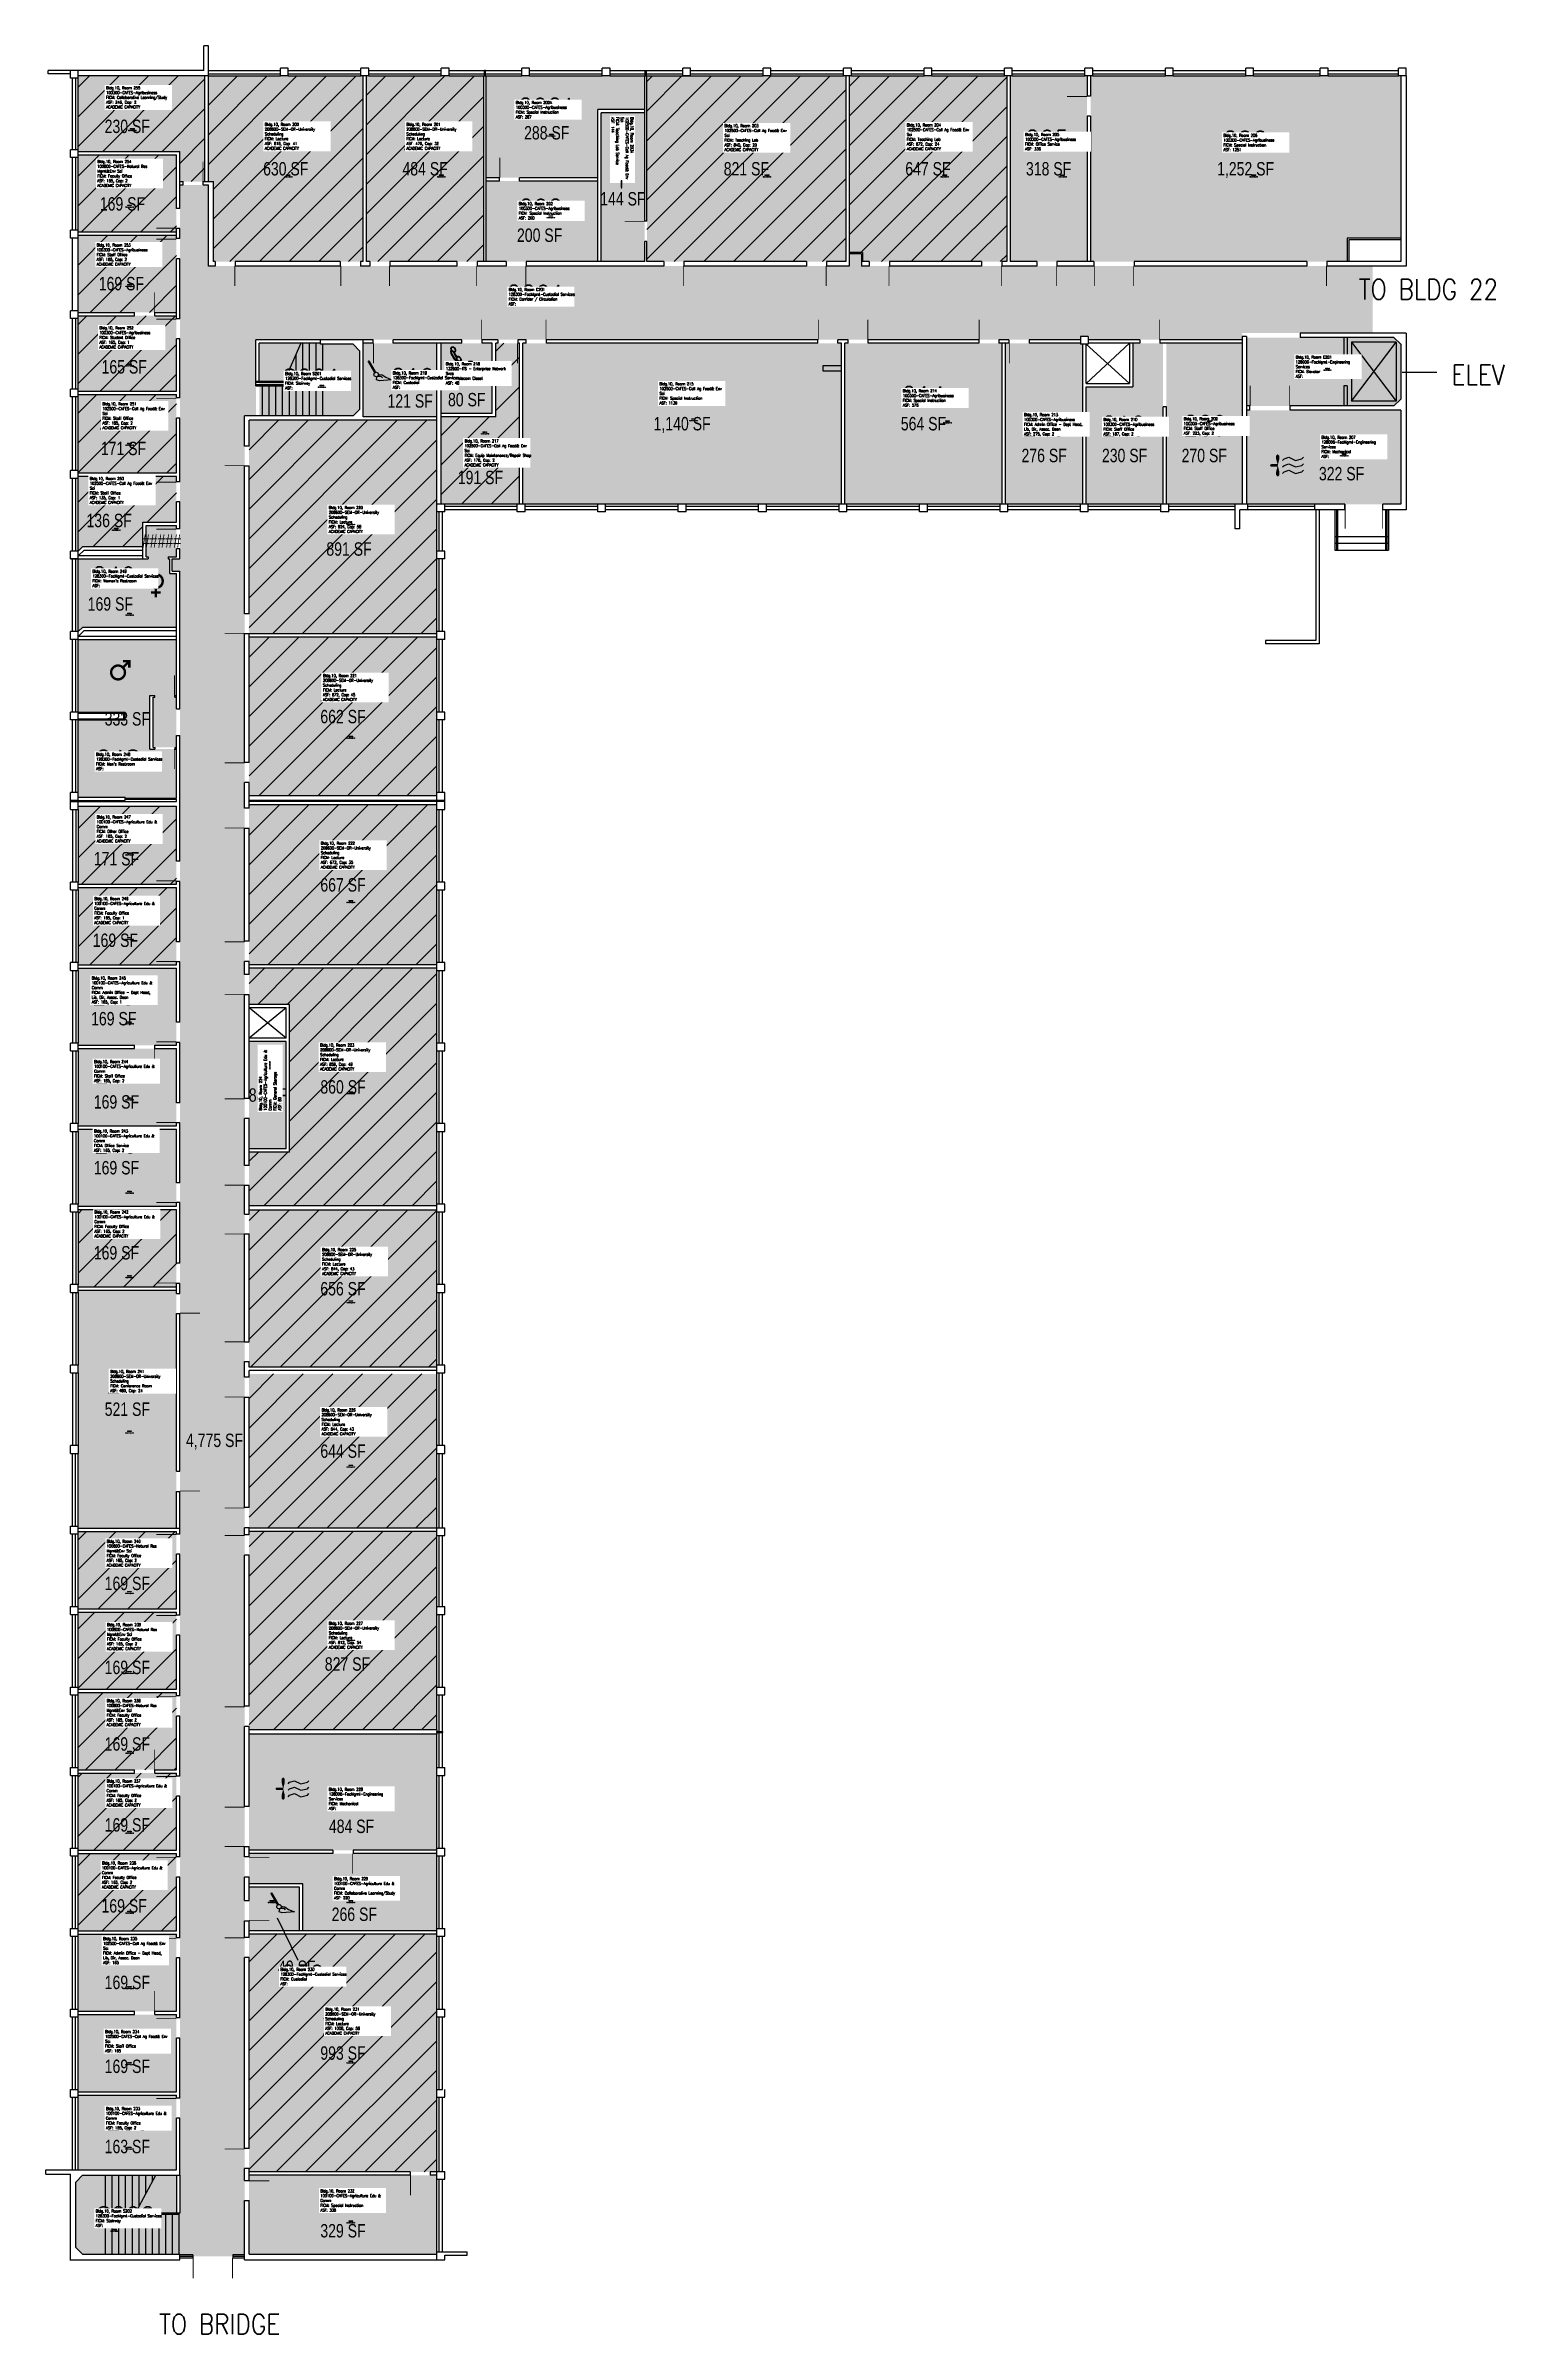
# Model space of a CAD drawing. Header units: inches. Extents: x -43 to 2568, y -133 to 3961.
import ezdxf
from ezdxf.enums import TextEntityAlignment as Align

# ---------------------------------------------------------------- set-up
doc = ezdxf.new("R2010")
doc.units = ezdxf.units.IN
doc.header["$LTSCALE"] = 0.25
doc.header["$MEASUREMENT"] = 0
doc.layers.get('0').update_dxf_attribs({"linetype": 'CONTINUOUS'})
for name, color, linetype in [('A-DOOR', 2, 'CONTINUOUS'), ('A-FLOR', 3, 'CONTINUOUS'), ('A-GLAZ', 1, 'CONTINUOUS'), ('A-GLAZ-SILL', 2, 'CONTINUOUS'), ('A-IDEN-CNUM', 7, 'CONTINUOUS'), ('A-IDEN-ICON', 4, 'CONTINUOUS'), ('A-IDEN-RNUM', 7, 'CONTINUOUS'), ('A-IDEN-SNUM', 4, 'CONTINUOUS'), ('A-IDEN-VNUM', 4, 'CONTINUOUS'), ('A-SITE', 3, 'CONTINUOUS'), ('A-WALL', 5, 'CONTINUOUS'), ('AREA-TEXT', 3, 'CONTINUOUS'), ('Rooms-Capacity', 4, 'CONTINUOUS'), ('Rooms-Category-Color', 7, 'CONTINUOUS'), ('Rooms-College-Color', 7, 'CONTINUOUS'), ('Rooms-Department-Color', 7, 'CONTINUOUS'), ('Rooms-Division-Color', 7, 'CONTINUOUS'), ('Rooms-Information', 7, 'CONTINUOUS')]:
    doc.layers.add(name, color=color, linetype=linetype)
doc.styles.add('AREA', font='arial.ttf', dxfattribs={"width": 0.75, "height": 24})
doc.styles.add('ROOMSNUMBER', font='txt.shx', dxfattribs={"height": 0.03})
doc.styles.add('ROOMVNUMBER', font='simplex.shx', dxfattribs={"width": 0.85})

# ---------------------------------------------------------------- blocks, each defined once
blk = doc.blocks.new('CPMECH')
at = {"color": 0, "linetype": 'ByBlock'}
for p, q in [((0.005, 0.025), (0.015, 0.035)), ((0.015, 0.035), (0.045, 0.045)), ((0.015, -0.005), (0.045, 0.005)), ((0.045, 0.045), (0.085, 0.025)), ((0.045, 0.005), (0.085, -0.015)), ((0.085, 0.025), (0.125, 0.035)), ((0.125, 0.035), (0.135, 0.045)), ((0.125, -0.005), (0.135, 0.005)), ((0.005, -0.015), (0.015, -0.005)), ((0.005, -0.055), (0.015, -0.045)), ((0.015, -0.045), (0.045, -0.035)), ((0.045, -0.035), (0.085, -0.055)), ((0.085, -0.015), (0.125, -0.005)), ((0.085, -0.055), (0.125, -0.045)), ((0.125, -0.045), (0.135, -0.035))]:
    blk.add_line(p, q, dxfattribs=at)
at = {"color": 0, "linetype": 'ByBlock', "const_width": 0.015}
blk.add_lwpolyline([(-0.025, -0.005), (-0.065, -0.005)], dxfattribs=at)
at = {"color": 0, "linetype": 'ByBlock', "const_width": 0.0075}
blk.add_lwpolyline([(-0.068, -0.007, 1), (-0.062, -0.003, 1)], format="xyb", close=True, dxfattribs=at)
at = {"color": 0, "linetype": 'ByBlock'}
for points in [[(-0.025, -0.005, 0, 0.02, 0), (-0.025, 0.035, 0.02, 0.02, 0), (-0.025, 0.055, 0.02, 0, 0), (-0.025, 0.065, 0, 0, 0)], [(-0.025, -0.005, 0, 0.02, 0), (-0.025, -0.045, 0.02, 0.02, 0), (-0.025, -0.065, 0.02, 0, 0), (-0.025, -0.075, 0, 0, 0)]]:
    blk.add_lwpolyline(points, format="xyseb", dxfattribs=at)
blk = doc.blocks.new('CPCUST')
at = {"color": 0, "linetype": 'ByBlock'}
for p, q in [((0.017, -0.064), (0.02, -0.047)), ((0.036, -0.07), (0.017, -0.064)), ((0.026, -0.041), (0.045, -0.041)), ((0.03, -0.034), (0.038, -0.03)), ((0.112, -0.063), (0.036, -0.07)), ((0.038, -0.03), (0.053, -0.032)), ((0.045, -0.041), (0.054, -0.051)), ((0.053, -0.032), (0.075, -0.048)), ((0.075, -0.048), (0.112, -0.063))]:
    blk.add_line(p, q, dxfattribs=at)
at = {"color": 0, "linetype": 'ByBlock', "const_width": 0.015}
blk.add_lwpolyline([(-0.03, 0.05), (0.01, -0.019)], dxfattribs=at)
at = {"color": 0, "linetype": 'ByBlock', "const_width": 0.0075}
blk.add_lwpolyline([(-0.033, 0.048, 1), (-0.027, 0.052, 1)], format="xyb", close=True, dxfattribs=at)
at = {"color": 0, "linetype": 'ByBlock'}
blk.add_circle((0.016, -0.031), 0.0141, dxfattribs=at)
blk = doc.blocks.new('CPWOMEN')
at = {"color": 0, "linetype": 'ByBlock', "const_width": 0.015}
blk.add_lwpolyline([(-0.0375, 0, 1), (0.0475, 0, 1)], format="xyb", close=True, dxfattribs=at)
for points in [[(-0.025, -0.07), (0.035, -0.07)], [(0.005, -0.04), (0.005, -0.1)]]:
    blk.add_lwpolyline(points, dxfattribs=at)
blk = doc.blocks.new('CPMEN')
at = {"color": 0, "linetype": 'ByBlock', "const_width": 0.015}
blk.add_lwpolyline([(-0.058, -0.02, 1), (0.028, -0.02, 1)], format="xyb", close=True, dxfattribs=at)
for points in [[(0.055, 0.01), (0.055, 0.05), (0.015, 0.05)], [(0.015, 0.01), (0.055, 0.05)]]:
    blk.add_lwpolyline(points, dxfattribs=at)
blk = doc.blocks.new('CPPHONE')
for p, q in [((0.01, 0.025), (-0.02, -0.025)), ((0.017, 0.028), (-0.018, -0.033))]:
    blk.add_line(p, q)
for points in [[(0.036, 0.057), (0.042, 0.031), (0.038, 0.011), (0.008, -0.041), (-0.008, -0.056), (-0.034, -0.064)], [(0.033, 0.047), (0.037, 0.031), (0.033, 0.013), (0.004, -0.038), (-0.011, -0.051), (-0.026, -0.057)]]:
    blk.add_lwpolyline(points)
for points in [[(0.029, 0.079, 0.139889), (0.022, 0.08, 0.107118), (0.012, 0.078, 0.079812), (0.004, 0.072, 0.067459), (-0.003, 0.063, 0.067459), (-0.008, 0.051, 0.079812), (-0.009, 0.041, 0.107118), (-0.006, 0.032, 0.139889), (-0.001, 0.027, 0.139889), (0.006, 0.025, 0.107118), (0.015, 0.027, 0.079812), (0.024, 0.033, 0.067459), (0.031, 0.043, 0.067459), (0.036, 0.054, 0.079812), (0.037, 0.064, 0.107118), (0.034, 0.073, 0.139889)], [(0.026, 0.074, 0.139889), (0.022, 0.075, 0.107118), (0.014, 0.074, 0.079812), (0.007, 0.069, 0.067459), (0.001, 0.06, 0.067459), (-0.003, 0.05, 0.079812), (-0.004, 0.042, 0.107118), (-0.002, 0.034, 0.139889), (0.001, 0.031, 0.139889), (0.006, 0.03, 0.107118), (0.013, 0.032, 0.079812), (0.02, 0.037, 0.067459), (0.027, 0.045, 0.067459), (0.031, 0.055, 0.079812), (0.032, 0.064, 0.107118), (0.03, 0.071, 0.139889)], [(-0.026, -0.017, 0.139889), (-0.033, -0.015, 0.107118), (-0.043, -0.017, 0.079812), (-0.051, -0.023, 0.067459), (-0.058, -0.033, 0.067459), (-0.063, -0.044, 0.079812), (-0.064, -0.054, 0.107118), (-0.061, -0.063, 0.139889), (-0.056, -0.069, 0.139889), (-0.049, -0.07, 0.107118), (-0.04, -0.068, 0.079812), (-0.031, -0.062, 0.067459), (-0.024, -0.053, 0.067459), (-0.019, -0.041, 0.079812), (-0.018, -0.031, 0.107118), (-0.021, -0.022, 0.139889)], [(-0.029, -0.021, 0.139889), (-0.033, -0.02, 0.107118), (-0.041, -0.022, 0.079812), (-0.048, -0.027, 0.067459), (-0.054, -0.035, 0.067459), (-0.058, -0.045, 0.079812), (-0.059, -0.054, 0.107118), (-0.057, -0.061, 0.139889), (-0.054, -0.064, 0.139889), (-0.049, -0.065, 0.107118), (-0.042, -0.064, 0.079812), (-0.035, -0.059, 0.067459), (-0.028, -0.05, 0.067459), (-0.024, -0.04, 0.079812), (-0.023, -0.032, 0.107118), (-0.025, -0.024, 0.139889)]]:
    blk.add_lwpolyline(points, format="xyb", close=True)

msp = doc.modelspace()

# ---------------------------------------------------------------- hatches: boundary and pattern name
at = {"layer": 'Rooms-Capacity'}
h = msp.add_hatch(dxfattribs=at)
h.set_pattern_fill('ANSI31', color=256, scale=300, style=0)
h.paths.add_polyline_path([(197, 3771.5), (197, 3717.5), (242, 3717.5), (242, 3906.5), (15, 3906.5), (15, 3902.5), (15, 3774.4), (15, 3771.5)])
h = msp.add_hatch(dxfattribs=at)
h.set_pattern_fill('ANSI31', color=256, scale=300, style=0)
h.paths.add_polyline_path([(248, 3717.5), (257, 3717.5), (257, 3574.5), (525, 3574.5), (525, 3906.5), (521, 3906.5), (391, 3906.5), (377, 3906.5), (248, 3906.5)])
h = msp.add_hatch(dxfattribs=at)
h.set_pattern_fill('ANSI31', color=256, scale=300, style=0)
h.paths.add_polyline_path([(741, 3906.5), (679, 3906.5), (665, 3906.5), (535, 3906.5), (531, 3906.5), (531, 3574.5), (741, 3574.5)])
h = msp.add_hatch(dxfattribs=at)
h.set_pattern_fill('ANSI31', color=256, scale=300, style=0)
h.paths.add_polyline_path([(1033, 3574.5), (1389, 3574.5), (1389, 3906.5), (1385, 3906.5), (1255, 3906.5), (1241, 3906.5), (1033, 3906.5)])
h = msp.add_hatch(dxfattribs=at)
h.set_pattern_fill('ANSI31', color=256, scale=300, style=0)
h.paths.add_polyline_path([(1677, 3574.5), (1677, 3906.5), (1673, 3906.5), (1543, 3906.5), (1529, 3906.5), (1399, 3906.5), (1395, 3906.5), (1395, 3590.5), (1419, 3590.5), (1419, 3574.5)])
h = msp.add_hatch(dxfattribs=at)
h.set_pattern_fill('ANSI31', color=256, scale=300, style=0)
h.paths.add_polyline_path([(191, 3627.5), (191, 3765.5), (15, 3765.5), (15, 3760.4), (15, 3630.4), (15, 3627.5)])
h = msp.add_hatch(dxfattribs=at)
h.set_pattern_fill('ANSI31', color=256, scale=300, style=0)
h.paths.add_polyline_path([(191, 3483.5), (191, 3621.5), (15, 3621.5), (15, 3616.4), (15, 3486.4), (15, 3483.5)])
h = msp.add_hatch(dxfattribs=at)
h.set_pattern_fill('ANSI31', color=256, scale=300, style=0)
h.paths.add_polyline_path([(191, 3342.5), (191, 3477.5), (15, 3477.5), (15, 3472.4), (15, 3346.5), (15, 3342.5), (77, 3342.5)])
h = msp.add_hatch(dxfattribs=at)
h.set_pattern_fill('ANSI31', color=256, scale=300, style=0)
h.paths.add_polyline_path([(665, 3140.5), (671, 3140.5), (801, 3140.5), (805, 3140.5), (805, 3428.5), (802, 3428.5), (762.5, 3428.5), (762.5, 3296.5), (665, 3296.5)])
h = msp.add_hatch(dxfattribs=at)
h.set_pattern_fill('ANSI31', color=256, scale=300, style=0)
h.paths.add_polyline_path([(191, 3196.5), (191, 3336.5), (15, 3336.5), (15, 3332.5), (15, 3200.5), (15, 3196.5)])
h = msp.add_hatch(dxfattribs=at)
h.set_pattern_fill('ANSI31', color=256, scale=300, style=0)
h.paths.add_polyline_path([(321, 2932.5), (321, 2908.5), (657, 2908.5), (657, 2914.5), (657, 3044.5), (657, 3058.5), (657, 3188.5), (657, 3290.5), (321, 3290.5)])
h = msp.add_hatch(dxfattribs=at)
h.set_pattern_fill('ANSI31', color=256, scale=300, style=0)
h.paths.add_polyline_path([(131, 3108.5), (191, 3108.5), (191, 3190.5), (15, 3190.5), (15, 3186.5), (15, 3056.5), (23.1, 3064.5), (131, 3064.5)])
h = msp.add_hatch(dxfattribs=at)
h.set_pattern_fill('ANSI31', color=256, scale=300, style=0)
h.paths.add_polyline_path([(321, 2642.5), (321, 2618.5), (657, 2618.5), (657, 2624.5), (657, 2754.5), (657, 2768.5), (657, 2898.5), (657, 2902.5), (321, 2902.5)])
h = msp.add_hatch(dxfattribs=at)
h.set_pattern_fill('ANSI31', color=256, scale=300, style=0)
h.paths.add_polyline_path([(15, 2600.5), (15, 2594.5), (15, 2464.5), (15, 2460.5), (191, 2460.5), (191, 2465.6), (191, 2600.5)])
h = msp.add_hatch(dxfattribs=at)
h.set_pattern_fill('ANSI31', color=256, scale=300, style=0)
h.paths.add_polyline_path([(657, 2594.5), (657, 2602.5), (321, 2602.5), (321, 2413.5), (321, 2316.5), (657, 2316.5), (657, 2320.5), (657, 2450.5), (657, 2464.5)])
h = msp.add_hatch(dxfattribs=at)
h.set_pattern_fill('ANSI31', color=256, scale=300, style=0)
h.paths.add_polyline_path([(191, 2316.5), (191, 2321.7), (191, 2454.5), (15, 2454.5), (15, 2450.5), (15, 2320.5), (15, 2316.5)])
h = msp.add_hatch(dxfattribs=at)
h.set_pattern_fill('ANSI31', color=256, scale=300, style=0)
h.paths.add_polyline_path([(657, 1885.5), (657, 1888.5), (657, 2018.5), (657, 2032.5), (657, 2310.5), (321, 2310.5), (321, 2245.5), (393, 2245.5), (393, 1981.5), (321, 1981.5), (321, 1885.5)])
h = msp.add_hatch(dxfattribs=at)
h.set_pattern_fill('ANSI31', color=256, scale=300, style=0)
h.paths.add_polyline_path([(15, 1878.5), (15, 1874.5), (15, 1744.5), (15, 1740.5), (191, 1740.5), (191, 1878.5)])
h = msp.add_hatch(dxfattribs=at)
h.set_pattern_fill('ANSI31', color=256, scale=300, style=0)
h.paths.add_polyline_path([(321, 1877.5), (321, 1596.5), (657, 1596.5), (657, 1600.5), (657, 1730.5), (657, 1744.5), (657, 1874.5), (657, 1877.5)])
h = msp.add_hatch(dxfattribs=at)
h.set_pattern_fill('ANSI31', color=256, scale=300, style=0)
h.paths.add_polyline_path([(321, 1308.5), (657, 1308.5), (657, 1309.5), (657, 1442.5), (657, 1456.5), (657, 1584.5), (321, 1584.5)])
h = msp.add_hatch(dxfattribs=at)
h.set_pattern_fill('ANSI31', color=256, scale=300, style=0)
h.paths.add_polyline_path([(191, 1164.5), (191, 1302.5), (15, 1302.5), (15, 1298.5), (15, 1298.5), (15, 1168.5), (15, 1164.5)])
h = msp.add_hatch(dxfattribs=at)
h.set_pattern_fill('ANSI31', color=256, scale=300, style=0)
h.paths.add_polyline_path([(657, 948), (657, 1010.5), (657, 1024.5), (657, 1154.5), (657, 1168.5), (657, 1295.5), (657, 1302.5), (321, 1302.5), (321, 948)])
h = msp.add_hatch(dxfattribs=at)
h.set_pattern_fill('ANSI31', color=256, scale=300, style=0)
h.paths.add_polyline_path([(191, 1020.5), (191, 1158.5), (15, 1158.5), (15, 1154.5), (15, 1154.5), (15, 1024.5), (15, 1024.5), (15, 1020.5)])
h = msp.add_hatch(dxfattribs=at)
h.set_pattern_fill('ANSI31', color=256, scale=300, style=0)
h.paths.add_polyline_path([(191, 1014.5), (15, 1014.5), (15, 1010.5), (15, 1010.5), (15, 880.5), (15, 880.5), (15, 876.5), (191, 876.5)])
h = msp.add_hatch(dxfattribs=at)
h.set_pattern_fill('ANSI31', color=256, scale=300, style=0)
h.paths.add_polyline_path([(15, 870.5), (15, 866.5), (15, 866.5), (15, 736.5), (15, 736.5), (15, 732.5), (191, 732.5), (191, 865.2), (191, 870.5)])
h = msp.add_hatch(dxfattribs=at)
h.set_pattern_fill('ANSI31', color=256, scale=300, style=0)
h.paths.add_polyline_path([(15, 726.5), (15, 722.5), (15, 722.5), (15, 592.5), (15, 592.5), (15, 588.5), (191, 588.5), (191, 720.5), (191, 726.5)])
h = msp.add_hatch(dxfattribs=at)
h.set_pattern_fill('ANSI31', color=256, scale=300, style=0)
h.paths.add_polyline_path([(321, 157), (657, 157), (657, 158), (657, 290.5), (657, 304.5), (657, 434.5), (657, 448.5), (657, 578.5), (657, 582.5), (321, 582.5)])
at = {"layer": 'Rooms-Category-Color', "true_color": 0xffe090}
for points in [[(197, 3771.5), (197, 3717.5), (242, 3717.5), (242, 3906.5), (15, 3906.5), (15, 3902.5), (15, 3774.4), (15, 3771.5)], [(657, 588.5), (657, 592.5), (657, 722.5), (657, 726.5), (321, 726.5), (321, 672.5), (417, 672.5), (417, 588.5)]]:
    msp.add_hatch(color=41, dxfattribs=at).paths.add_polyline_path(points)
at = {"layer": 'Rooms-Category-Color', "true_color": 0xffff64}
for points in [[(248, 3717.5), (257, 3717.5), (257, 3574.5), (525, 3574.5), (525, 3906.5), (521, 3906.5), (391, 3906.5), (377, 3906.5), (248, 3906.5)], [(741, 3906.5), (679, 3906.5), (665, 3906.5), (535, 3906.5), (531, 3906.5), (531, 3574.5), (741, 3574.5)], [(321, 2932.5), (321, 2908.5), (657, 2908.5), (657, 2914.5), (657, 3044.5), (657, 3058.5), (657, 3188.5), (657, 3290.5), (321, 3290.5)], [(321, 2642.5), (321, 2618.5), (657, 2618.5), (657, 2624.5), (657, 2754.5), (657, 2768.5), (657, 2898.5), (657, 2902.5), (321, 2902.5)], [(657, 2594.5), (657, 2602.5), (321, 2602.5), (321, 2413.5), (321, 2316.5), (657, 2316.5), (657, 2320.5), (657, 2450.5), (657, 2464.5)], [(657, 1885.5), (657, 1888.5), (657, 2018.5), (657, 2032.5), (657, 2310.5), (321, 2310.5), (321, 2245.5), (393, 2245.5), (393, 1981.5), (321, 1981.5), (321, 1885.5)], [(321, 1877.5), (321, 1596.5), (657, 1596.5), (657, 1600.5), (657, 1730.5), (657, 1744.5), (657, 1874.5), (657, 1877.5)], [(321, 1308.5), (657, 1308.5), (657, 1309.5), (657, 1442.5), (657, 1456.5), (657, 1584.5), (321, 1584.5)], [(657, 948), (657, 1010.5), (657, 1024.5), (657, 1154.5), (657, 1168.5), (657, 1295.5), (657, 1302.5), (321, 1302.5), (321, 948)], [(321, 157), (657, 157), (657, 158), (657, 290.5), (657, 304.5), (657, 434.5), (657, 448.5), (657, 578.5), (657, 582.5), (321, 582.5)]]:
    msp.add_hatch(color=51, dxfattribs=at).paths.add_polyline_path(points)
at = {"layer": 'Rooms-Category-Color', "true_color": 0xe3f498}
for points in [[(745, 3724.5), (945, 3724.5), (945, 3846.5), (1029, 3846.5), (1029, 3906.5), (967, 3906.5), (953, 3906.5), (823, 3906.5), (809, 3906.5), (745, 3906.5)], [(1033, 3574.5), (1389, 3574.5), (1389, 3906.5), (1385, 3906.5), (1255, 3906.5), (1241, 3906.5), (1033, 3906.5)], [(1677, 3574.5), (1677, 3906.5), (1673, 3906.5), (1543, 3906.5), (1529, 3906.5), (1399, 3906.5), (1395, 3906.5), (1395, 3590.5), (1419, 3590.5), (1419, 3574.5)], [(2286.2, 3574.5), (2286.2, 3616.5), (2382.2, 3616.5), (2382.2, 3906.5), (2378.2, 3906.5), (2252.2, 3906.5), (2238.2, 3906.5), (2119, 3906.5), (2105, 3906.5), (1975, 3906.5), (1961, 3906.5), (1831, 3906.5), (1827, 3906.5), (1827, 3574.5)], [(951, 3574.5), (1029, 3574.5), (1029, 3840.5), (951, 3840.5)], [(945, 3718.5), (805, 3718.5), (769, 3718.5), (745, 3718.5), (745, 3574.5), (945, 3574.5)], [(1381, 3428.5), (811, 3428.5), (811, 3140.5), (815, 3140.5), (945, 3140.5), (959, 3140.5), (1089, 3140.5), (1381, 3140.5)], [(1387, 3428.5), (1387, 3140.5), (1391, 3140.5), (1521, 3140.5), (1535, 3140.5), (1665, 3140.5), (1669, 3140.5), (1669, 3428.5)], [(321, 151), (321, 10), (657, 10), (657, 14), (657, 144), (657, 151)]]:
    msp.add_hatch(color=61, dxfattribs=at).paths.add_polyline_path(points)
at = {"layer": 'Rooms-Category-Color', "true_color": 0xfa9ba3}
for points in [[(1683, 3574.5), (1821, 3574.5), (1821, 3906.5), (1817, 3906.5), (1687, 3906.5), (1683, 3906.5)], [(191, 3627.5), (191, 3765.5), (15, 3765.5), (15, 3760.4), (15, 3630.4), (15, 3627.5)], [(191, 3483.5), (191, 3621.5), (15, 3621.5), (15, 3616.4), (15, 3486.4), (15, 3483.5)], [(191, 3342.5), (191, 3477.5), (15, 3477.5), (15, 3472.4), (15, 3346.5), (15, 3342.5), (77, 3342.5)], [(1813, 3428.3), (1723, 3428.5), (1675, 3428.5), (1675, 3140.5), (1679, 3140.5), (1809, 3140.5), (1813, 3140.5), (1813, 3350.5)], [(1903, 3350.5), (1819, 3350.5), (1819, 3140.5), (1823, 3140.5), (1953, 3140.5), (1957, 3140.5), (1957, 3428.5), (1903, 3428.5)], [(2098.2, 3428.5), (2008.2, 3428.5), (1963, 3428.5), (1963, 3140.5), (2098.2, 3140.5), (2098.2, 3350.5)], [(191, 3196.5), (191, 3336.5), (15, 3336.5), (15, 3332.5), (15, 3200.5), (15, 3196.5)], [(131, 3108.5), (191, 3108.5), (191, 3190.5), (15, 3190.5), (15, 3186.5), (15, 3056.5), (23.1, 3064.5), (131, 3064.5)], [(15, 2600.5), (15, 2594.5), (15, 2464.5), (15, 2460.5), (191, 2460.5), (191, 2465.6), (191, 2600.5)], [(191, 2316.5), (191, 2321.7), (191, 2454.5), (15, 2454.5), (15, 2450.5), (15, 2320.5), (15, 2316.5)], [(191, 2172.5), (191, 2177.6), (191, 2310.5), (15, 2310.5), (15, 2306.5), (15, 2176.5), (15, 2172.5)], [(191, 2028.5), (191, 2033.6), (191, 2166.5), (15, 2166.5), (15, 2162.5), (15, 2032.5), (15, 2028.5)], [(191, 1884.5), (191, 1891.2), (191, 2022.5), (15, 2022.5), (15, 2018.5), (15, 1888.5), (15, 1884.5)], [(15, 1878.5), (15, 1874.5), (15, 1744.5), (15, 1740.5), (191, 1740.5), (191, 1878.5)], [(191, 1734.5), (15, 1734.5), (15, 1730.5), (15, 1600.5), (15, 1586.5), (15, 1456.5), (15, 1442.5), (15, 1442.5), (15, 1312.5), (15, 1308.5), (191, 1308.5)], [(191, 1164.5), (191, 1302.5), (15, 1302.5), (15, 1298.5), (15, 1298.5), (15, 1168.5), (15, 1164.5)], [(191, 1020.5), (191, 1158.5), (15, 1158.5), (15, 1154.5), (15, 1154.5), (15, 1024.5), (15, 1024.5), (15, 1020.5)], [(191, 1014.5), (15, 1014.5), (15, 1010.5), (15, 1010.5), (15, 880.5), (15, 880.5), (15, 876.5), (191, 876.5)], [(15, 870.5), (15, 866.5), (15, 866.5), (15, 736.5), (15, 736.5), (15, 732.5), (191, 732.5), (191, 865.2), (191, 870.5)], [(15, 726.5), (15, 722.5), (15, 722.5), (15, 592.5), (15, 592.5), (15, 588.5), (191, 588.5), (191, 720.5), (191, 726.5)], [(191, 444.5), (191, 575.8), (191, 582.5), (15, 582.5), (15, 578.5), (15, 578.5), (15, 448.5), (15, 448.5), (15, 444.5)], [(15, 438.5), (15, 434.5), (15, 434.5), (15, 304.5), (15, 304.5), (15, 300.5), (191, 300.5), (191, 432.5), (191, 438.5)], [(15, 294.5), (15, 290.5), (15, 290.5), (15, 161), (191, 161), (191, 289.2), (191, 294.5)]]:
    msp.add_hatch(color=241, dxfattribs=at).paths.add_polyline_path(points)
at = {"layer": 'Rooms-Category-Color', "true_color": 0xadadad}
for points in [[(313, 1578.5), (313, 1957.5), (313, 2642.5), (313, 3298.5), (333, 3298.5), (333, 3434.5), (449, 3434.5), (525, 3434.5), (766, 3434.5), (1809, 3434.5), (1809, 3440.5), (1825, 3440.5), (1825, 3434.5), (2098.2, 3434.5), (2098.2, 3446.5), (2332.2, 3446.5), (2332.2, 3566.5), (1417, 3566.5), (1417, 3588.5), (1395, 3588.5), (1395, 3566.5), (1160.1, 3566.5), (693, 3566.5), (248, 3566.5), (248, 3711.5), (197, 3711.5), (197, 3042.5), (183, 3042.5), (183, 3020.5), (197, 3020.5), (197, 2774.5), (197, 2774.5), (197, 2465.6), (197, 2321.7), (197, 2177.6), (197, 2033.6), (197, 1926.3), (197, 1308.5), (197, 865.2), (197, 720.5), (197, 575.8), (197, 432.5), (197, 289.2), (197, 151), (197, 83), (197, 6), (313, 6), (313, 738.5)], [(507, 3298.5), (519, 3310.5), (519, 3414.5), (507, 3426.5), (449, 3426.5), (449, 3428.5), (339, 3428.5), (339, 3298.5)], [(657, 3428.5), (525, 3428.5), (525, 3296.5), (657, 3296.5)], [(665, 3302.5), (756, 3302.5), (756, 3428.5), (665, 3428.5)], [(2106.2, 3316.4), (2370.2, 3316.4), (2382.2, 3328.4), (2382.2, 3426.5), (2370.2, 3438.5), (2106.2, 3438.5)], [(2382.2, 3140.5), (2382.2, 3308.4), (2106.2, 3308.4), (2106.2, 3140.5), (2108.2, 3140.5), (2228.2, 3140.5)], [(191, 2920.5), (191, 3016.5), (179, 3016.5), (179, 3042.5), (176, 3042.5), (176, 3046.5), (191, 3046.5), (191, 3102.5), (137, 3102.5), (137, 3046.5), (140, 3046.5), (140, 3042.5), (131, 3042.5), (15, 3042.5), (15, 3042.5), (15, 2912.5), (23.1, 2920.5)], [(143, 2798.5), (152, 2798.5), (152, 2795.5), (149, 2795.5), (149, 2705.5), (191, 2705.5), (191, 2795.5), (188, 2795.5), (188, 2798.5), (191, 2798.5), (191, 2898.5), (15, 2898.5), (15, 2768.5), (99, 2768.5), (99, 2754.5), (15, 2754.5), (15, 2754.5), (15, 2624.5), (15, 2616.5), (99, 2616.5), (99, 2614.5), (191, 2614.5), (191, 2702.5), (143, 2702.5)], [(657, 732.5), (657, 736.5), (657, 866.5), (657, 880.5), (657, 940), (321, 940), (321, 738.5), (321, 732.5)], [(411, 666.5), (321, 666.5), (321, 588.5), (411, 588.5)], [(191, 151), (23, 151), (11, 139), (11, 22), (23, 10), (197, 10), (197, 83), (191, 83)]]:
    msp.add_hatch(color=253, dxfattribs=at).paths.add_polyline_path(points)
at = {"layer": 'Rooms-Category-Color', "true_color": 0xe3c5e1}
for points in [[(665, 3140.5), (671, 3140.5), (801, 3140.5), (805, 3140.5), (805, 3428.5), (802, 3428.5), (762.5, 3428.5), (762.5, 3296.5), (665, 3296.5)], [(387, 1987.5), (387, 2179.5), (321, 2179.5), (321, 1987.5)]]:
    msp.add_hatch(color=254, dxfattribs=at).paths.add_polyline_path(points)
at = {"layer": 'Rooms-College-Color', "true_color": 0xe3c5e1}
for points in [[(197, 3771.5), (197, 3717.5), (242, 3717.5), (242, 3906.5), (15, 3906.5), (15, 3902.5), (15, 3774.4), (15, 3771.5)], [(745, 3724.5), (945, 3724.5), (945, 3846.5), (1029, 3846.5), (1029, 3906.5), (967, 3906.5), (953, 3906.5), (823, 3906.5), (809, 3906.5), (745, 3906.5)], [(1033, 3574.5), (1389, 3574.5), (1389, 3906.5), (1385, 3906.5), (1255, 3906.5), (1241, 3906.5), (1033, 3906.5)], [(1677, 3574.5), (1677, 3906.5), (1673, 3906.5), (1543, 3906.5), (1529, 3906.5), (1399, 3906.5), (1395, 3906.5), (1395, 3590.5), (1419, 3590.5), (1419, 3574.5)], [(1683, 3574.5), (1821, 3574.5), (1821, 3906.5), (1817, 3906.5), (1687, 3906.5), (1683, 3906.5)], [(2286.2, 3574.5), (2286.2, 3616.5), (2382.2, 3616.5), (2382.2, 3906.5), (2378.2, 3906.5), (2252.2, 3906.5), (2238.2, 3906.5), (2119, 3906.5), (2105, 3906.5), (1975, 3906.5), (1961, 3906.5), (1831, 3906.5), (1827, 3906.5), (1827, 3574.5)], [(951, 3574.5), (1029, 3574.5), (1029, 3840.5), (951, 3840.5)], [(191, 3627.5), (191, 3765.5), (15, 3765.5), (15, 3760.4), (15, 3630.4), (15, 3627.5)], [(945, 3718.5), (805, 3718.5), (769, 3718.5), (745, 3718.5), (745, 3574.5), (945, 3574.5)], [(191, 3483.5), (191, 3621.5), (15, 3621.5), (15, 3616.4), (15, 3486.4), (15, 3483.5)], [(191, 3342.5), (191, 3477.5), (15, 3477.5), (15, 3472.4), (15, 3346.5), (15, 3342.5), (77, 3342.5)], [(665, 3140.5), (671, 3140.5), (801, 3140.5), (805, 3140.5), (805, 3428.5), (802, 3428.5), (762.5, 3428.5), (762.5, 3296.5), (665, 3296.5)], [(1381, 3428.5), (811, 3428.5), (811, 3140.5), (815, 3140.5), (945, 3140.5), (959, 3140.5), (1089, 3140.5), (1381, 3140.5)], [(1387, 3428.5), (1387, 3140.5), (1391, 3140.5), (1521, 3140.5), (1535, 3140.5), (1665, 3140.5), (1669, 3140.5), (1669, 3428.5)], [(1813, 3428.3), (1723, 3428.5), (1675, 3428.5), (1675, 3140.5), (1679, 3140.5), (1809, 3140.5), (1813, 3140.5), (1813, 3350.5)], [(1903, 3350.5), (1819, 3350.5), (1819, 3140.5), (1823, 3140.5), (1953, 3140.5), (1957, 3140.5), (1957, 3428.5), (1903, 3428.5)], [(2098.2, 3428.5), (2008.2, 3428.5), (1963, 3428.5), (1963, 3140.5), (2098.2, 3140.5), (2098.2, 3350.5)], [(191, 3196.5), (191, 3336.5), (15, 3336.5), (15, 3332.5), (15, 3200.5), (15, 3196.5)], [(131, 3108.5), (191, 3108.5), (191, 3190.5), (15, 3190.5), (15, 3186.5), (15, 3056.5), (23.1, 3064.5), (131, 3064.5)], [(15, 2600.5), (15, 2594.5), (15, 2464.5), (15, 2460.5), (191, 2460.5), (191, 2465.6), (191, 2600.5)], [(191, 2316.5), (191, 2321.7), (191, 2454.5), (15, 2454.5), (15, 2450.5), (15, 2320.5), (15, 2316.5)], [(191, 2172.5), (191, 2177.6), (191, 2310.5), (15, 2310.5), (15, 2306.5), (15, 2176.5), (15, 2172.5)], [(387, 1987.5), (387, 2179.5), (321, 2179.5), (321, 1987.5)], [(191, 2028.5), (191, 2033.6), (191, 2166.5), (15, 2166.5), (15, 2162.5), (15, 2032.5), (15, 2028.5)], [(191, 1884.5), (191, 1891.2), (191, 2022.5), (15, 2022.5), (15, 2018.5), (15, 1888.5), (15, 1884.5)], [(15, 1878.5), (15, 1874.5), (15, 1744.5), (15, 1740.5), (191, 1740.5), (191, 1878.5)], [(191, 1164.5), (191, 1302.5), (15, 1302.5), (15, 1298.5), (15, 1298.5), (15, 1168.5), (15, 1164.5)], [(191, 1020.5), (191, 1158.5), (15, 1158.5), (15, 1154.5), (15, 1154.5), (15, 1024.5), (15, 1024.5), (15, 1020.5)], [(191, 1014.5), (15, 1014.5), (15, 1010.5), (15, 1010.5), (15, 880.5), (15, 880.5), (15, 876.5), (191, 876.5)], [(15, 870.5), (15, 866.5), (15, 866.5), (15, 736.5), (15, 736.5), (15, 732.5), (191, 732.5), (191, 865.2), (191, 870.5)], [(15, 726.5), (15, 722.5), (15, 722.5), (15, 592.5), (15, 592.5), (15, 588.5), (191, 588.5), (191, 720.5), (191, 726.5)], [(657, 588.5), (657, 592.5), (657, 722.5), (657, 726.5), (321, 726.5), (321, 672.5), (417, 672.5), (417, 588.5)], [(321, 151), (321, 10), (657, 10), (657, 14), (657, 144), (657, 151)]]:
    msp.add_hatch(color=254, dxfattribs=at).paths.add_polyline_path(points)
at = {"layer": 'Rooms-College-Color', "true_color": 0xffff64}
for points in [[(248, 3717.5), (257, 3717.5), (257, 3574.5), (525, 3574.5), (525, 3906.5), (521, 3906.5), (391, 3906.5), (377, 3906.5), (248, 3906.5)], [(741, 3906.5), (679, 3906.5), (665, 3906.5), (535, 3906.5), (531, 3906.5), (531, 3574.5), (741, 3574.5)], [(321, 2932.5), (321, 2908.5), (657, 2908.5), (657, 2914.5), (657, 3044.5), (657, 3058.5), (657, 3188.5), (657, 3290.5), (321, 3290.5)], [(321, 2642.5), (321, 2618.5), (657, 2618.5), (657, 2624.5), (657, 2754.5), (657, 2768.5), (657, 2898.5), (657, 2902.5), (321, 2902.5)], [(657, 2594.5), (657, 2602.5), (321, 2602.5), (321, 2413.5), (321, 2316.5), (657, 2316.5), (657, 2320.5), (657, 2450.5), (657, 2464.5)], [(657, 1885.5), (657, 1888.5), (657, 2018.5), (657, 2032.5), (657, 2310.5), (321, 2310.5), (321, 2245.5), (393, 2245.5), (393, 1981.5), (321, 1981.5), (321, 1885.5)], [(321, 1877.5), (321, 1596.5), (657, 1596.5), (657, 1600.5), (657, 1730.5), (657, 1744.5), (657, 1874.5), (657, 1877.5)], [(191, 1734.5), (15, 1734.5), (15, 1730.5), (15, 1600.5), (15, 1586.5), (15, 1456.5), (15, 1442.5), (15, 1442.5), (15, 1312.5), (15, 1308.5), (191, 1308.5)], [(321, 1308.5), (657, 1308.5), (657, 1309.5), (657, 1442.5), (657, 1456.5), (657, 1584.5), (321, 1584.5)], [(657, 948), (657, 1010.5), (657, 1024.5), (657, 1154.5), (657, 1168.5), (657, 1295.5), (657, 1302.5), (321, 1302.5), (321, 948)], [(321, 157), (657, 157), (657, 158), (657, 290.5), (657, 304.5), (657, 434.5), (657, 448.5), (657, 578.5), (657, 582.5), (321, 582.5)]]:
    msp.add_hatch(color=51, dxfattribs=at).paths.add_polyline_path(points)
at = {"layer": 'Rooms-College-Color', "true_color": 0xadadad}
for points in [[(313, 1578.5), (313, 1957.5), (313, 2642.5), (313, 3298.5), (333, 3298.5), (333, 3434.5), (449, 3434.5), (525, 3434.5), (766, 3434.5), (1809, 3434.5), (1809, 3440.5), (1825, 3440.5), (1825, 3434.5), (2098.2, 3434.5), (2098.2, 3446.5), (2332.2, 3446.5), (2332.2, 3566.5), (1417, 3566.5), (1417, 3588.5), (1395, 3588.5), (1395, 3566.5), (1160.1, 3566.5), (693, 3566.5), (248, 3566.5), (248, 3711.5), (197, 3711.5), (197, 3042.5), (183, 3042.5), (183, 3020.5), (197, 3020.5), (197, 2774.5), (197, 2774.5), (197, 2465.6), (197, 2321.7), (197, 2177.6), (197, 2033.6), (197, 1926.3), (197, 1308.5), (197, 865.2), (197, 720.5), (197, 575.8), (197, 432.5), (197, 289.2), (197, 151), (197, 83), (197, 6), (313, 6), (313, 738.5)], [(507, 3298.5), (519, 3310.5), (519, 3414.5), (507, 3426.5), (449, 3426.5), (449, 3428.5), (339, 3428.5), (339, 3298.5)], [(657, 3428.5), (525, 3428.5), (525, 3296.5), (657, 3296.5)], [(2106.2, 3316.4), (2370.2, 3316.4), (2382.2, 3328.4), (2382.2, 3426.5), (2370.2, 3438.5), (2106.2, 3438.5)], [(2382.2, 3140.5), (2382.2, 3308.4), (2106.2, 3308.4), (2106.2, 3140.5), (2108.2, 3140.5), (2228.2, 3140.5)], [(191, 2920.5), (191, 3016.5), (179, 3016.5), (179, 3042.5), (176, 3042.5), (176, 3046.5), (191, 3046.5), (191, 3102.5), (137, 3102.5), (137, 3046.5), (140, 3046.5), (140, 3042.5), (131, 3042.5), (15, 3042.5), (15, 3042.5), (15, 2912.5), (23.1, 2920.5)], [(143, 2798.5), (152, 2798.5), (152, 2795.5), (149, 2795.5), (149, 2705.5), (191, 2705.5), (191, 2795.5), (188, 2795.5), (188, 2798.5), (191, 2798.5), (191, 2898.5), (15, 2898.5), (15, 2768.5), (99, 2768.5), (99, 2754.5), (15, 2754.5), (15, 2754.5), (15, 2624.5), (15, 2616.5), (99, 2616.5), (99, 2614.5), (191, 2614.5), (191, 2702.5), (143, 2702.5)], [(657, 732.5), (657, 736.5), (657, 866.5), (657, 880.5), (657, 940), (321, 940), (321, 738.5), (321, 732.5)], [(411, 666.5), (321, 666.5), (321, 588.5), (411, 588.5)], [(191, 151), (23, 151), (11, 139), (11, 22), (23, 10), (197, 10), (197, 83), (191, 83)]]:
    msp.add_hatch(color=253, dxfattribs=at).paths.add_polyline_path(points)
at = {"layer": 'Rooms-College-Color', "true_color": 0x80bc67}
for points in [[(665, 3302.5), (756, 3302.5), (756, 3428.5), (665, 3428.5)], [(191, 444.5), (191, 575.8), (191, 582.5), (15, 582.5), (15, 578.5), (15, 578.5), (15, 448.5), (15, 448.5), (15, 444.5)], [(15, 438.5), (15, 434.5), (15, 434.5), (15, 304.5), (15, 304.5), (15, 300.5), (191, 300.5), (191, 432.5), (191, 438.5)], [(15, 294.5), (15, 290.5), (15, 290.5), (15, 161), (191, 161), (191, 289.2), (191, 294.5)]]:
    msp.add_hatch(color=83, dxfattribs=at).paths.add_polyline_path(points)
at = {"layer": 'Rooms-Department-Color', "true_color": 0xe3c5e1}
for points in [[(197, 3771.5), (197, 3717.5), (242, 3717.5), (242, 3906.5), (15, 3906.5), (15, 3902.5), (15, 3774.4), (15, 3771.5)], [(745, 3724.5), (945, 3724.5), (945, 3846.5), (1029, 3846.5), (1029, 3906.5), (967, 3906.5), (953, 3906.5), (823, 3906.5), (809, 3906.5), (745, 3906.5)], [(1033, 3574.5), (1389, 3574.5), (1389, 3906.5), (1385, 3906.5), (1255, 3906.5), (1241, 3906.5), (1033, 3906.5)], [(1677, 3574.5), (1677, 3906.5), (1673, 3906.5), (1543, 3906.5), (1529, 3906.5), (1399, 3906.5), (1395, 3906.5), (1395, 3590.5), (1419, 3590.5), (1419, 3574.5)], [(1683, 3574.5), (1821, 3574.5), (1821, 3906.5), (1817, 3906.5), (1687, 3906.5), (1683, 3906.5)], [(2286.2, 3574.5), (2286.2, 3616.5), (2382.2, 3616.5), (2382.2, 3906.5), (2378.2, 3906.5), (2252.2, 3906.5), (2238.2, 3906.5), (2119, 3906.5), (2105, 3906.5), (1975, 3906.5), (1961, 3906.5), (1831, 3906.5), (1827, 3906.5), (1827, 3574.5)], [(951, 3574.5), (1029, 3574.5), (1029, 3840.5), (951, 3840.5)], [(191, 3627.5), (191, 3765.5), (15, 3765.5), (15, 3760.4), (15, 3630.4), (15, 3627.5)], [(945, 3718.5), (805, 3718.5), (769, 3718.5), (745, 3718.5), (745, 3574.5), (945, 3574.5)], [(191, 3483.5), (191, 3621.5), (15, 3621.5), (15, 3616.4), (15, 3486.4), (15, 3483.5)], [(191, 3342.5), (191, 3477.5), (15, 3477.5), (15, 3472.4), (15, 3346.5), (15, 3342.5), (77, 3342.5)], [(665, 3140.5), (671, 3140.5), (801, 3140.5), (805, 3140.5), (805, 3428.5), (802, 3428.5), (762.5, 3428.5), (762.5, 3296.5), (665, 3296.5)], [(1381, 3428.5), (811, 3428.5), (811, 3140.5), (815, 3140.5), (945, 3140.5), (959, 3140.5), (1089, 3140.5), (1381, 3140.5)], [(1387, 3428.5), (1387, 3140.5), (1391, 3140.5), (1521, 3140.5), (1535, 3140.5), (1665, 3140.5), (1669, 3140.5), (1669, 3428.5)], [(1813, 3428.3), (1723, 3428.5), (1675, 3428.5), (1675, 3140.5), (1679, 3140.5), (1809, 3140.5), (1813, 3140.5), (1813, 3350.5)], [(1903, 3350.5), (1819, 3350.5), (1819, 3140.5), (1823, 3140.5), (1953, 3140.5), (1957, 3140.5), (1957, 3428.5), (1903, 3428.5)], [(2098.2, 3428.5), (2008.2, 3428.5), (1963, 3428.5), (1963, 3140.5), (2098.2, 3140.5), (2098.2, 3350.5)], [(191, 3196.5), (191, 3336.5), (15, 3336.5), (15, 3332.5), (15, 3200.5), (15, 3196.5)], [(131, 3108.5), (191, 3108.5), (191, 3190.5), (15, 3190.5), (15, 3186.5), (15, 3056.5), (23.1, 3064.5), (131, 3064.5)], [(15, 2600.5), (15, 2594.5), (15, 2464.5), (15, 2460.5), (191, 2460.5), (191, 2465.6), (191, 2600.5)], [(191, 2316.5), (191, 2321.7), (191, 2454.5), (15, 2454.5), (15, 2450.5), (15, 2320.5), (15, 2316.5)], [(191, 2172.5), (191, 2177.6), (191, 2310.5), (15, 2310.5), (15, 2306.5), (15, 2176.5), (15, 2172.5)], [(387, 1987.5), (387, 2179.5), (321, 2179.5), (321, 1987.5)], [(191, 2028.5), (191, 2033.6), (191, 2166.5), (15, 2166.5), (15, 2162.5), (15, 2032.5), (15, 2028.5)], [(191, 1884.5), (191, 1891.2), (191, 2022.5), (15, 2022.5), (15, 2018.5), (15, 1888.5), (15, 1884.5)], [(15, 1878.5), (15, 1874.5), (15, 1744.5), (15, 1740.5), (191, 1740.5), (191, 1878.5)], [(191, 1164.5), (191, 1302.5), (15, 1302.5), (15, 1298.5), (15, 1298.5), (15, 1168.5), (15, 1164.5)], [(191, 1020.5), (191, 1158.5), (15, 1158.5), (15, 1154.5), (15, 1154.5), (15, 1024.5), (15, 1024.5), (15, 1020.5)], [(191, 1014.5), (15, 1014.5), (15, 1010.5), (15, 1010.5), (15, 880.5), (15, 880.5), (15, 876.5), (191, 876.5)], [(15, 870.5), (15, 866.5), (15, 866.5), (15, 736.5), (15, 736.5), (15, 732.5), (191, 732.5), (191, 865.2), (191, 870.5)], [(15, 726.5), (15, 722.5), (15, 722.5), (15, 592.5), (15, 592.5), (15, 588.5), (191, 588.5), (191, 720.5), (191, 726.5)], [(657, 588.5), (657, 592.5), (657, 722.5), (657, 726.5), (321, 726.5), (321, 672.5), (417, 672.5), (417, 588.5)], [(191, 444.5), (191, 575.8), (191, 582.5), (15, 582.5), (15, 578.5), (15, 578.5), (15, 448.5), (15, 448.5), (15, 444.5)], [(15, 438.5), (15, 434.5), (15, 434.5), (15, 304.5), (15, 304.5), (15, 300.5), (191, 300.5), (191, 432.5), (191, 438.5)], [(15, 294.5), (15, 290.5), (15, 290.5), (15, 161), (191, 161), (191, 289.2), (191, 294.5)], [(321, 151), (321, 10), (657, 10), (657, 14), (657, 144), (657, 151)]]:
    msp.add_hatch(color=254, dxfattribs=at).paths.add_polyline_path(points)
at = {"layer": 'Rooms-Department-Color', "true_color": 0x003fff}
for points in [[(248, 3717.5), (257, 3717.5), (257, 3574.5), (525, 3574.5), (525, 3906.5), (521, 3906.5), (391, 3906.5), (377, 3906.5), (248, 3906.5)], [(741, 3906.5), (679, 3906.5), (665, 3906.5), (535, 3906.5), (531, 3906.5), (531, 3574.5), (741, 3574.5)], [(321, 2932.5), (321, 2908.5), (657, 2908.5), (657, 2914.5), (657, 3044.5), (657, 3058.5), (657, 3188.5), (657, 3290.5), (321, 3290.5)], [(321, 2642.5), (321, 2618.5), (657, 2618.5), (657, 2624.5), (657, 2754.5), (657, 2768.5), (657, 2898.5), (657, 2902.5), (321, 2902.5)], [(657, 2594.5), (657, 2602.5), (321, 2602.5), (321, 2413.5), (321, 2316.5), (657, 2316.5), (657, 2320.5), (657, 2450.5), (657, 2464.5)], [(657, 1885.5), (657, 1888.5), (657, 2018.5), (657, 2032.5), (657, 2310.5), (321, 2310.5), (321, 2245.5), (393, 2245.5), (393, 1981.5), (321, 1981.5), (321, 1885.5)], [(321, 1877.5), (321, 1596.5), (657, 1596.5), (657, 1600.5), (657, 1730.5), (657, 1744.5), (657, 1874.5), (657, 1877.5)], [(191, 1734.5), (15, 1734.5), (15, 1730.5), (15, 1600.5), (15, 1586.5), (15, 1456.5), (15, 1442.5), (15, 1442.5), (15, 1312.5), (15, 1308.5), (191, 1308.5)], [(321, 1308.5), (657, 1308.5), (657, 1309.5), (657, 1442.5), (657, 1456.5), (657, 1584.5), (321, 1584.5)], [(657, 948), (657, 1010.5), (657, 1024.5), (657, 1154.5), (657, 1168.5), (657, 1295.5), (657, 1302.5), (321, 1302.5), (321, 948)], [(321, 157), (657, 157), (657, 158), (657, 290.5), (657, 304.5), (657, 434.5), (657, 448.5), (657, 578.5), (657, 582.5), (321, 582.5)]]:
    msp.add_hatch(color=160, dxfattribs=at).paths.add_polyline_path(points)
at = {"layer": 'Rooms-Department-Color', "true_color": 0xacacac}
for points in [[(313, 1578.5), (313, 1957.5), (313, 2642.5), (313, 3298.5), (333, 3298.5), (333, 3434.5), (449, 3434.5), (525, 3434.5), (766, 3434.5), (1809, 3434.5), (1809, 3440.5), (1825, 3440.5), (1825, 3434.5), (2098.2, 3434.5), (2098.2, 3446.5), (2332.2, 3446.5), (2332.2, 3566.5), (1417, 3566.5), (1417, 3588.5), (1395, 3588.5), (1395, 3566.5), (1160.1, 3566.5), (693, 3566.5), (248, 3566.5), (248, 3711.5), (197, 3711.5), (197, 3042.5), (183, 3042.5), (183, 3020.5), (197, 3020.5), (197, 2774.5), (197, 2774.5), (197, 2465.6), (197, 2321.7), (197, 2177.6), (197, 2033.6), (197, 1926.3), (197, 1308.5), (197, 865.2), (197, 720.5), (197, 575.8), (197, 432.5), (197, 289.2), (197, 151), (197, 83), (197, 6), (313, 6), (313, 738.5)], [(507, 3298.5), (519, 3310.5), (519, 3414.5), (507, 3426.5), (449, 3426.5), (449, 3428.5), (339, 3428.5), (339, 3298.5)], [(657, 3428.5), (525, 3428.5), (525, 3296.5), (657, 3296.5)], [(665, 3302.5), (756, 3302.5), (756, 3428.5), (665, 3428.5)], [(2106.2, 3316.4), (2370.2, 3316.4), (2382.2, 3328.4), (2382.2, 3426.5), (2370.2, 3438.5), (2106.2, 3438.5)], [(2382.2, 3140.5), (2382.2, 3308.4), (2106.2, 3308.4), (2106.2, 3140.5), (2108.2, 3140.5), (2228.2, 3140.5)], [(191, 2920.5), (191, 3016.5), (179, 3016.5), (179, 3042.5), (176, 3042.5), (176, 3046.5), (191, 3046.5), (191, 3102.5), (137, 3102.5), (137, 3046.5), (140, 3046.5), (140, 3042.5), (131, 3042.5), (15, 3042.5), (15, 3042.5), (15, 2912.5), (23.1, 2920.5)], [(143, 2798.5), (152, 2798.5), (152, 2795.5), (149, 2795.5), (149, 2705.5), (191, 2705.5), (191, 2795.5), (188, 2795.5), (188, 2798.5), (191, 2798.5), (191, 2898.5), (15, 2898.5), (15, 2768.5), (99, 2768.5), (99, 2754.5), (15, 2754.5), (15, 2754.5), (15, 2624.5), (15, 2616.5), (99, 2616.5), (99, 2614.5), (191, 2614.5), (191, 2702.5), (143, 2702.5)], [(657, 732.5), (657, 736.5), (657, 866.5), (657, 880.5), (657, 940), (321, 940), (321, 738.5), (321, 732.5)], [(411, 666.5), (321, 666.5), (321, 588.5), (411, 588.5)], [(191, 151), (23, 151), (11, 139), (11, 22), (23, 10), (197, 10), (197, 83), (191, 83)]]:
    msp.add_hatch(color=253, dxfattribs=at).paths.add_polyline_path(points)
at = {"layer": 'Rooms-Division-Color', "true_color": 0xe3c5e1}
for points in [[(197, 3771.5), (197, 3717.5), (242, 3717.5), (242, 3906.5), (15, 3906.5), (15, 3902.5), (15, 3774.4), (15, 3771.5)], [(745, 3724.5), (945, 3724.5), (945, 3846.5), (1029, 3846.5), (1029, 3906.5), (967, 3906.5), (953, 3906.5), (823, 3906.5), (809, 3906.5), (745, 3906.5)], [(1033, 3574.5), (1389, 3574.5), (1389, 3906.5), (1385, 3906.5), (1255, 3906.5), (1241, 3906.5), (1033, 3906.5)], [(1677, 3574.5), (1677, 3906.5), (1673, 3906.5), (1543, 3906.5), (1529, 3906.5), (1399, 3906.5), (1395, 3906.5), (1395, 3590.5), (1419, 3590.5), (1419, 3574.5)], [(1683, 3574.5), (1821, 3574.5), (1821, 3906.5), (1817, 3906.5), (1687, 3906.5), (1683, 3906.5)], [(2286.2, 3574.5), (2286.2, 3616.5), (2382.2, 3616.5), (2382.2, 3906.5), (2378.2, 3906.5), (2252.2, 3906.5), (2238.2, 3906.5), (2119, 3906.5), (2105, 3906.5), (1975, 3906.5), (1961, 3906.5), (1831, 3906.5), (1827, 3906.5), (1827, 3574.5)], [(951, 3574.5), (1029, 3574.5), (1029, 3840.5), (951, 3840.5)], [(191, 3627.5), (191, 3765.5), (15, 3765.5), (15, 3760.4), (15, 3630.4), (15, 3627.5)], [(945, 3718.5), (805, 3718.5), (769, 3718.5), (745, 3718.5), (745, 3574.5), (945, 3574.5)], [(191, 3483.5), (191, 3621.5), (15, 3621.5), (15, 3616.4), (15, 3486.4), (15, 3483.5)], [(191, 3342.5), (191, 3477.5), (15, 3477.5), (15, 3472.4), (15, 3346.5), (15, 3342.5), (77, 3342.5)], [(665, 3140.5), (671, 3140.5), (801, 3140.5), (805, 3140.5), (805, 3428.5), (802, 3428.5), (762.5, 3428.5), (762.5, 3296.5), (665, 3296.5)], [(1381, 3428.5), (811, 3428.5), (811, 3140.5), (815, 3140.5), (945, 3140.5), (959, 3140.5), (1089, 3140.5), (1381, 3140.5)], [(1387, 3428.5), (1387, 3140.5), (1391, 3140.5), (1521, 3140.5), (1535, 3140.5), (1665, 3140.5), (1669, 3140.5), (1669, 3428.5)], [(1813, 3428.3), (1723, 3428.5), (1675, 3428.5), (1675, 3140.5), (1679, 3140.5), (1809, 3140.5), (1813, 3140.5), (1813, 3350.5)], [(1903, 3350.5), (1819, 3350.5), (1819, 3140.5), (1823, 3140.5), (1953, 3140.5), (1957, 3140.5), (1957, 3428.5), (1903, 3428.5)], [(2098.2, 3428.5), (2008.2, 3428.5), (1963, 3428.5), (1963, 3140.5), (2098.2, 3140.5), (2098.2, 3350.5)], [(191, 3196.5), (191, 3336.5), (15, 3336.5), (15, 3332.5), (15, 3200.5), (15, 3196.5)], [(131, 3108.5), (191, 3108.5), (191, 3190.5), (15, 3190.5), (15, 3186.5), (15, 3056.5), (23.1, 3064.5), (131, 3064.5)], [(15, 2600.5), (15, 2594.5), (15, 2464.5), (15, 2460.5), (191, 2460.5), (191, 2465.6), (191, 2600.5)], [(191, 2316.5), (191, 2321.7), (191, 2454.5), (15, 2454.5), (15, 2450.5), (15, 2320.5), (15, 2316.5)], [(191, 2172.5), (191, 2177.6), (191, 2310.5), (15, 2310.5), (15, 2306.5), (15, 2176.5), (15, 2172.5)], [(387, 1987.5), (387, 2179.5), (321, 2179.5), (321, 1987.5)], [(191, 2028.5), (191, 2033.6), (191, 2166.5), (15, 2166.5), (15, 2162.5), (15, 2032.5), (15, 2028.5)], [(191, 1884.5), (191, 1891.2), (191, 2022.5), (15, 2022.5), (15, 2018.5), (15, 1888.5), (15, 1884.5)], [(15, 1878.5), (15, 1874.5), (15, 1744.5), (15, 1740.5), (191, 1740.5), (191, 1878.5)], [(191, 1164.5), (191, 1302.5), (15, 1302.5), (15, 1298.5), (15, 1298.5), (15, 1168.5), (15, 1164.5)], [(191, 1020.5), (191, 1158.5), (15, 1158.5), (15, 1154.5), (15, 1154.5), (15, 1024.5), (15, 1024.5), (15, 1020.5)], [(191, 1014.5), (15, 1014.5), (15, 1010.5), (15, 1010.5), (15, 880.5), (15, 880.5), (15, 876.5), (191, 876.5)], [(15, 870.5), (15, 866.5), (15, 866.5), (15, 736.5), (15, 736.5), (15, 732.5), (191, 732.5), (191, 865.2), (191, 870.5)], [(15, 726.5), (15, 722.5), (15, 722.5), (15, 592.5), (15, 592.5), (15, 588.5), (191, 588.5), (191, 720.5), (191, 726.5)], [(657, 588.5), (657, 592.5), (657, 722.5), (657, 726.5), (321, 726.5), (321, 672.5), (417, 672.5), (417, 588.5)], [(191, 444.5), (191, 575.8), (191, 582.5), (15, 582.5), (15, 578.5), (15, 578.5), (15, 448.5), (15, 448.5), (15, 444.5)], [(15, 438.5), (15, 434.5), (15, 434.5), (15, 304.5), (15, 304.5), (15, 300.5), (191, 300.5), (191, 432.5), (191, 438.5)], [(15, 294.5), (15, 290.5), (15, 290.5), (15, 161), (191, 161), (191, 289.2), (191, 294.5)], [(321, 151), (321, 10), (657, 10), (657, 14), (657, 144), (657, 151)]]:
    msp.add_hatch(color=254, dxfattribs=at).paths.add_polyline_path(points)
at = {"layer": 'Rooms-Division-Color', "true_color": 0x003fff}
for points in [[(248, 3717.5), (257, 3717.5), (257, 3574.5), (525, 3574.5), (525, 3906.5), (521, 3906.5), (391, 3906.5), (377, 3906.5), (248, 3906.5)], [(741, 3906.5), (679, 3906.5), (665, 3906.5), (535, 3906.5), (531, 3906.5), (531, 3574.5), (741, 3574.5)], [(321, 2932.5), (321, 2908.5), (657, 2908.5), (657, 2914.5), (657, 3044.5), (657, 3058.5), (657, 3188.5), (657, 3290.5), (321, 3290.5)], [(321, 2642.5), (321, 2618.5), (657, 2618.5), (657, 2624.5), (657, 2754.5), (657, 2768.5), (657, 2898.5), (657, 2902.5), (321, 2902.5)], [(657, 2594.5), (657, 2602.5), (321, 2602.5), (321, 2413.5), (321, 2316.5), (657, 2316.5), (657, 2320.5), (657, 2450.5), (657, 2464.5)], [(657, 1885.5), (657, 1888.5), (657, 2018.5), (657, 2032.5), (657, 2310.5), (321, 2310.5), (321, 2245.5), (393, 2245.5), (393, 1981.5), (321, 1981.5), (321, 1885.5)], [(321, 1877.5), (321, 1596.5), (657, 1596.5), (657, 1600.5), (657, 1730.5), (657, 1744.5), (657, 1874.5), (657, 1877.5)], [(191, 1734.5), (15, 1734.5), (15, 1730.5), (15, 1600.5), (15, 1586.5), (15, 1456.5), (15, 1442.5), (15, 1442.5), (15, 1312.5), (15, 1308.5), (191, 1308.5)], [(321, 1308.5), (657, 1308.5), (657, 1309.5), (657, 1442.5), (657, 1456.5), (657, 1584.5), (321, 1584.5)], [(657, 948), (657, 1010.5), (657, 1024.5), (657, 1154.5), (657, 1168.5), (657, 1295.5), (657, 1302.5), (321, 1302.5), (321, 948)], [(321, 157), (657, 157), (657, 158), (657, 290.5), (657, 304.5), (657, 434.5), (657, 448.5), (657, 578.5), (657, 582.5), (321, 582.5)]]:
    msp.add_hatch(color=160, dxfattribs=at).paths.add_polyline_path(points)
at = {"layer": 'Rooms-Division-Color', "true_color": 0xadadad}
for points in [[(313, 1578.5), (313, 1957.5), (313, 2642.5), (313, 3298.5), (333, 3298.5), (333, 3434.5), (449, 3434.5), (525, 3434.5), (766, 3434.5), (1809, 3434.5), (1809, 3440.5), (1825, 3440.5), (1825, 3434.5), (2098.2, 3434.5), (2098.2, 3446.5), (2332.2, 3446.5), (2332.2, 3566.5), (1417, 3566.5), (1417, 3588.5), (1395, 3588.5), (1395, 3566.5), (1160.1, 3566.5), (693, 3566.5), (248, 3566.5), (248, 3711.5), (197, 3711.5), (197, 3042.5), (183, 3042.5), (183, 3020.5), (197, 3020.5), (197, 2774.5), (197, 2774.5), (197, 2465.6), (197, 2321.7), (197, 2177.6), (197, 2033.6), (197, 1926.3), (197, 1308.5), (197, 865.2), (197, 720.5), (197, 575.8), (197, 432.5), (197, 289.2), (197, 151), (197, 83), (197, 6), (313, 6), (313, 738.5)], [(507, 3298.5), (519, 3310.5), (519, 3414.5), (507, 3426.5), (449, 3426.5), (449, 3428.5), (339, 3428.5), (339, 3298.5)], [(657, 3428.5), (525, 3428.5), (525, 3296.5), (657, 3296.5)], [(665, 3302.5), (756, 3302.5), (756, 3428.5), (665, 3428.5)], [(2106.2, 3316.4), (2370.2, 3316.4), (2382.2, 3328.4), (2382.2, 3426.5), (2370.2, 3438.5), (2106.2, 3438.5)], [(2382.2, 3140.5), (2382.2, 3308.4), (2106.2, 3308.4), (2106.2, 3140.5), (2108.2, 3140.5), (2228.2, 3140.5)], [(191, 2920.5), (191, 3016.5), (179, 3016.5), (179, 3042.5), (176, 3042.5), (176, 3046.5), (191, 3046.5), (191, 3102.5), (137, 3102.5), (137, 3046.5), (140, 3046.5), (140, 3042.5), (131, 3042.5), (15, 3042.5), (15, 3042.5), (15, 2912.5), (23.1, 2920.5)], [(143, 2798.5), (152, 2798.5), (152, 2795.5), (149, 2795.5), (149, 2705.5), (191, 2705.5), (191, 2795.5), (188, 2795.5), (188, 2798.5), (191, 2798.5), (191, 2898.5), (15, 2898.5), (15, 2768.5), (99, 2768.5), (99, 2754.5), (15, 2754.5), (15, 2754.5), (15, 2624.5), (15, 2616.5), (99, 2616.5), (99, 2614.5), (191, 2614.5), (191, 2702.5), (143, 2702.5)], [(657, 732.5), (657, 736.5), (657, 866.5), (657, 880.5), (657, 940), (321, 940), (321, 738.5), (321, 732.5)], [(411, 666.5), (321, 666.5), (321, 588.5), (411, 588.5)], [(191, 151), (23, 151), (11, 139), (11, 22), (23, 10), (197, 10), (197, 83), (191, 83)]]:
    msp.add_hatch(color=253, dxfattribs=at).paths.add_polyline_path(points)

# ---------------------------------------------------------------- linework, layer by layer
at = {"layer": 'A-DOOR'}
for points in [[(1821, 3869.7, 1.5, 1.5, 0), (1785, 3869.7, 0, 0, 0), (1785, 3870.5, 0, 0, 0.414214), (1821, 3834.5, 0, 0, 0.414214)], [(238.3, 3717.5, 1.5, 1.5, 0), (238.3, 3753.5, 0, 0, 0), (239, 3753.5, 0, 0, 0.414214), (203, 3717.5, 0, 0, 0.414214)], [(769.8, 3724.5, 1.5, 1.5, 0), (769.8, 3760.5, 0, 0, 0), (769, 3760.5, 0, 0, -0.414214), (805, 3724.5, 0, 0, -0.414214)], [(191, 3634.2, 1.5, 1.5, 0), (155, 3634.2, 0, 0, 0), (155, 3633.5, 0, 0, -0.414214), (191, 3669.5, 0, 0, -0.414214)], [(1029, 3646.5, 1.5, 1.5, 0), (993, 3646.5, 0, 0, 0), (993, 3647.3, 0, 0, 0.399711), (1029, 3610.5, 0, 0, 0.414214)], [(191, 3614.7, 1.5, 1.5, 0), (155, 3614.7, 0, 0, 0), (155, 3615.5, 0, 0, 0.414214), (191, 3579.5, 0, 0, 0.414214)], [(295.3, 3566.5, 1.5, 1.5, 0), (295.3, 3530.5, 0, 0, 0), (296, 3530.5, 0, 0, -0.414214), (260, 3566.5, 0, 0, -0.414214)], [(485, 3566.5, 1.5, 1.5, 0), (485, 3530.5, 0, 0, 0), (484.2, 3530.5, 0, 0, 0.414214), (520.2, 3566.5, 0, 0, 0.414214)], [(572.3, 3566.5, 1.5, 1.5, 0), (572.3, 3530.5, 0, 0, 0), (573, 3530.5, 0, 0, -0.414214), (537, 3566.5, 0, 0, -0.414214)], [(728.3, 3566.5, 1.5, 1.5, 0), (728.3, 3530.5, 0, 0, 0), (729, 3530.5, 0, 0, -0.414214), (693, 3566.5, 0, 0, -0.414214)], [(816.3, 3566.5, 1.5, 1.5, 0), (816.3, 3530.5, 0, 0, 0), (817, 3530.5, 0, 0, -0.414214), (781, 3566.5, 0, 0, -0.414214)], [(1098.3, 3566.5, 1.5, 1.5, 0), (1098.3, 3530.5, 0, 0, 0), (1099, 3530.5, 0, 0, -0.414214), (1063, 3566.5, 0, 0, -0.414214)], [(1353.9, 3566.5, 1.5, 1.5, 0), (1353.9, 3530.5, 0, 0, 0), (1354.7, 3530.5, 0, 0, -0.414214), (1318.7, 3566.5, 0, 0, -0.414214)], [(1466.3, 3566.5, 1.5, 1.5, 0), (1466.3, 3530.5, 0, 0, 0), (1467, 3530.5, 0, 0, -0.414214), (1431, 3566.5, 0, 0, -0.414214)], [(1667.3, 3566.5, 1.5, 1.5, 0), (1667.3, 3530.5, 0, 0, 0), (1668, 3530.5, 0, 0, -0.414214), (1632, 3566.5, 0, 0, -0.414214)], [(1766.3, 3566.5, 1.5, 1.5, 0), (1766.3, 3530.5, 0, 0, 0), (1767, 3530.5, 0, 0, -0.414214), (1731, 3566.5, 0, 0, -0.414214)], [(1833.8, 3566.5, 1.5, 1.5, 0), (1833.8, 3530.5, 0, 0, 0), (1833, 3530.5, 0, 0, 0.414214), (1869, 3566.5, 0, 0, 0.414214)], [(1904.3, 3566.5, 1.5, 1.5, 0), (1904.3, 3530.5, 0, 0, 0), (1905, 3530.5, 0, 0, -0.414214), (1869, 3566.5, 0, 0, -0.414214)], [(2249.4, 3566.5, 1.5, 1.5, 0), (2249.4, 3530.5, 0, 0, 0), (2250.2, 3530.5, 0, 0, -0.414214), (2214.2, 3566.5, 0, 0, -0.414214)], [(151.2, 3483.5, 1.5, 1.5, 0), (151.2, 3519.5, 0, 0, 0), (152, 3519.5, 0, 0, 0.414214), (116, 3483.5, 0, 0, 0.414214)], [(191, 3471.5, 1.5, 1.5, 0), (155, 3471.5, 0, 0, 0), (155, 3472.2, 0, 0, 0.414214), (191, 3436.2, 0, 0, 0.414214)], [(737.2, 3434.5, 1.5, 1.5, 0), (737.2, 3470.5, 0, 0, 0), (738, 3470.5, 0, 0, 0.414214), (702, 3434.5, 0, 0, 0.414214)], [(852.3, 3434.5, 1.5, 1.5, 0), (852.3, 3470.5, 0, 0, 0), (853, 3470.5, 0, 0, 0.414214), (817, 3434.5, 0, 0, 0.414214)], [(1339.8, 3434.5, 1.5, 1.5, 0), (1339.8, 3470.5, 0, 0, 0), (1339, 3470.5, 0, 0, -0.414214), (1375, 3434.5, 0, 0, -0.414214)], [(1428.3, 3434.5, 1.5, 1.5, 0), (1428.3, 3470.5, 0, 0, 0), (1429, 3470.5, 0, 0, 0.414214), (1393, 3434.5, 0, 0, 0.414214)], [(1627.8, 3434.5, 1.5, 1.5, 0), (1627.8, 3470.5, 0, 0, 0), (1627, 3470.5, 0, 0, -0.414214), (1663, 3434.5, 0, 0, -0.414214)], [(1950.3, 3434.5, 1.5, 1.5, 0), (1950.3, 3470.5, 0, 0, 0), (1951, 3470.5, 0, 0, 0.414214), (1915, 3434.5, 0, 0, 0.414214)], [(543.7, 3428.5, 1.5, 1.5, 0), (543.7, 3392.5, 0, 0, 0), (543, 3392.5, 0, 0, 0.414214), (579, 3428.5, 0, 0, 0.414214)], [(801.3, 3428.5, 1.5, 1.5, 0), (801.3, 3392.5, 0, 0, 0), (802, 3392.5, 0, 0, -0.414214), (766, 3428.5, 0, 0, -0.414214)], [(1681.8, 3428.5, 1.5, 1.5, 0), (1681.8, 3392.5, 0, 0, 0), (1681, 3392.5, 0, 0, 0.414214), (1717, 3428.5, 0, 0, 0.414214)], [(191, 3329.7, 1.5, 1.5, 0), (155, 3329.7, 0, 0, 0), (155, 3330.5, 0, 0, 0.414214), (191, 3294.5, 0, 0, 0.414214)], [(2112.9, 3316.4, 1.5, 1.5, 0), (2112.9, 3352.4, 0, 0, 0), (2112.2, 3352.4, 0, 0, -0.414214), (2148.2, 3316.4, 0, 0, -0.414214)], [(2183.4, 3316.4, 1.5, 1.5, 0), (2183.4, 3352.4, 0, 0, 0), (2184.2, 3352.4, 0, 0, 0.414214), (2148.2, 3316.4, 0, 0, 0.414214)], [(313, 3209.3, 1.5, 1.5, 0), (277, 3209.3, 0, 0, 0), (277, 3208.5, 0, 0, -0.414214), (313, 3244.5, 0, 0, -0.414214)], [(191, 3179.8, 1.5, 1.5, 0), (155, 3179.8, 0, 0, 0), (155, 3180.5, 0, 0, 0.414214), (191, 3144.5, 0, 0, 0.414214)], [(2282.9, 3130.5, 1.42, 1.42, 0), (2282.9, 3096.5, 0, 0, 0), (2282.2, 3096.5, 0, 0, 0.414214), (2316.2, 3130.5, 0, 0, 0.414214)], [(2349.5, 3130.5, 1.42, 1.42, 0), (2349.5, 3096.5, 0, 0, 0), (2350.2, 3096.5, 0, 0, -0.414214), (2316.2, 3130.5, 0, 0, -0.414214)], [(191, 3095.8, 1.5, 1.5, 0), (155, 3095.8, 0, 0, 0), (155, 3096.5, 0, 0, 0.414214), (191, 3060.5, 0, 0, 0.414214)], [(313, 2909.3, 1.5, 1.5, 0), (277, 2909.3, 0, 0, 0), (277, 2908.5, 0, 0, -0.414214), (313, 2944.5, 0, 0, -0.414214)], [(187.3, 2798.5, 1.5, 1.5, 0), (187.3, 2834.5, 0, 0, 0), (188, 2834.5, 0, 0, 0.414214), (152, 2798.5, 0, 0, 0.414214)], [(187.2, 2702.5, 1.5, 1.5, 0), (187.2, 2666.5, 0, 0, 0), (188, 2666.5, 0, 0, -0.414214), (152, 2702.5, 0, 0, -0.414214)], [(313, 2677.8, 1.5, 1.5, 0), (277, 2677.8, 0, 0, 0), (277, 2678.5, 0, 0, 0.414214), (313, 2642.5, 0, 0, 0.414214)], [(313, 2561.2, 1.5, 1.5, 0), (277, 2561.2, 0, 0, 0), (277, 2560.5, 0, 0, -0.414214), (313, 2596.5, 0, 0, -0.414214)], [(191, 2466.5, 1.8, 1.8, 0), (155, 2466.5, 0, 0, 0), (155, 2465.6, 0, 0, -0.414214), (191, 2501.6, 0, 0, -0.414214)], [(191, 2322.6, 1.8, 1.8, 0), (155, 2322.6, 0, 0, 0), (155, 2321.7, 0, 0, -0.414214), (191, 2357.7, 0, 0, -0.414214)], [(313, 2357.7, 1.5, 1.5, 0), (277, 2357.7, 0, 0, 0), (277, 2358.5, 0, 0, 0.414214), (313, 2322.5, 0, 0, 0.414214)], [(313, 2263.6, 1.5, 1.5, 0), (277, 2263.6, 0, 0, 0), (277, 2262.9, 0, 0, -0.414214), (313, 2298.9, 0, 0, -0.414214)], [(191, 2178.5, 1.8, 1.8, 0), (155, 2178.5, 0, 0, 0), (155, 2177.6, 0, 0, -0.414214), (191, 2213.6, 0, 0, -0.414214)], [(151.2, 2166.5, 1.5, 1.5, 0), (151.2, 2130.5, 0, 0, 0), (152, 2130.5, 0, 0, -0.414214), (116, 2166.5, 0, 0, -0.414214)], [(191, 2034.5, 1.8, 1.8, 0), (155, 2034.5, 0, 0, 0), (155, 2033.6, 0, 0, -0.414214), (191, 2069.6, 0, 0, -0.414214)], [(313, 2076.7, 1.5, 1.5, 0), (277, 2076.7, 0, 0, 0), (277, 2077.5, 0, 0, 0.414214), (313, 2041.5, 0, 0, 0.414214)], [(191, 1891.2, 1.8, 1.8, 0), (155, 1891.2, 0, 0, 0), (155, 1890.3, 0, 0, -0.414214), (191, 1926.3, 0, 0, -0.414214)], [(313, 1922.2, 1.5, 1.5, 0), (277, 1922.2, 0, 0, 0), (277, 1921.5, 0, 0, -0.414214), (313, 1957.5, 0, 0, -0.414214)], [(313, 1835, 1.5, 1.5, 0), (277, 1835, 0, 0, 0), (277, 1834.3, 0, 0, -0.414214), (313, 1870.3, 0, 0, -0.414214)], [(191, 1747.2, 1.5, 1.5, 0), (155, 1747.2, 0, 0, 0), (155, 1746.5, 0, 0, -0.414214), (191, 1782.5, 0, 0, -0.414214)], [(197, 1693.2, 1.5, 1.5, 0), (233, 1693.2, 0, 0, 0), (233, 1692.5, 0, 0, 0.414214), (197, 1728.5, 0, 0, 0.414214)], [(313, 1642.1, 1.5, 1.5, 0), (277, 1642.1, 0, 0, 0), (277, 1642.9, 0, 0, 0.414214), (313, 1606.9, 0, 0, 0.414214)], [(313, 1543.2, 1.5, 1.5, 0), (277, 1543.2, 0, 0, 0), (277, 1542.5, 0, 0, -0.414214), (313, 1578.5, 0, 0, -0.414214)], [(197, 1375.2, 1.5, 1.5, 0), (233, 1375.2, 0, 0, 0), (233, 1374.5, 0, 0, 0.414214), (197, 1410.5, 0, 0, 0.414214)], [(313, 1344.7, 1.5, 1.5, 0), (277, 1344.7, 0, 0, 0), (277, 1345.5, 0, 0, 0.414214), (313, 1309.5, 0, 0, 0.414214)], [(191, 1297.2, 1.5, 1.5, 0), (155, 1297.2, 0, 0, 0), (155, 1297.9, 0, 0, 0.414214), (191, 1261.9, 0, 0, 0.414214)], [(313, 1295.7, 1.5, 1.5, 0), (277, 1295.7, 0, 0, 0), (277, 1296.5, 0, 0, 0.414214), (313, 1260.5, 0, 0, 0.414214)], [(191, 1152.5, 1.5, 1.5, 0), (155, 1152.5, 0, 0, 0), (155, 1153.2, 0, 0, 0.414214), (191, 1117.2, 0, 0, 0.414214)], [(191, 1007.7, 1.5, 1.5, 0), (155, 1007.7, 0, 0, 0), (155, 1008.5, 0, 0, 0.414214), (191, 972.5, 0, 0, 0.414214)], [(313, 989.2, 1.5, 1.5, 0), (277, 989.2, 0, 0, 0), (277, 990, 0, 0, 0.414214), (313, 954, 0, 0, 0.414214)], [(151.2, 876.5, 1.5, 1.5, 0), (151.2, 912.5, 0, 0, 0), (152, 912.5, 0, 0, 0.414214), (116, 876.5, 0, 0, 0.414214)], [(191, 864.5, 1.5, 1.5, 0), (155, 864.5, 0, 0, 0), (155, 865.2, 0, 0, 0.414214), (191, 829.2, 0, 0, 0.414214)], [(313, 809.7, 1.5, 1.5, 0), (277, 809.7, 0, 0, 0), (277, 810.5, 0, 0, 0.414214), (313, 774.5, 0, 0, 0.414214)], [(313, 739.2, 1.5, 1.5, 0), (277, 739.2, 0, 0, 0), (277, 738.5, 0, 0, -0.414214), (313, 774.5, 0, 0, -0.414214)], [(191, 719.8, 1.5, 1.5, 0), (155, 719.8, 0, 0, 0), (155, 720.5, 0, 0, 0.414214), (191, 684.5, 0, 0, 0.414214)], [(321, 719.8, 1.5, 1.5, 0), (357, 719.8, 0, 0, 0), (357, 720.5, 0, 0, -0.414214), (321, 684.5, 0, 0, -0.414214)], [(506.2, 726.5, 1.5, 1.5, 0), (506.2, 690.5, 0, 0, 0), (507, 690.5, 0, 0, -0.414214), (471, 726.5, 0, 0, -0.414214)], [(321, 607.2, 1.5, 1.5, 0), (357, 607.2, 0, 0, 0), (357, 606.5, 0, 0, 0.414214), (321, 642.5, 0, 0, 0.414214)], [(191, 575, 1.5, 1.5, 0), (155, 575, 0, 0, 0), (155, 575.8, 0, 0, 0.414214), (191, 539.8, 0, 0, 0.414214)], [(313, 575.7, 1.5, 1.5, 0), (277, 575.7, 0, 0, 0), (277, 576.5, 0, 0, 0.414214), (313, 540.5, 0, 0, 0.414214)], [(151.2, 444.5, 1.5, 1.5, 0), (151.2, 480.5, 0, 0, 0), (152, 480.5, 0, 0, 0.414214), (116, 444.5, 0, 0, 0.414214)], [(191, 431.7, 1.5, 1.5, 0), (155, 431.7, 0, 0, 0), (155, 432.5, 0, 0, 0.414214), (191, 396.5, 0, 0, 0.414214)], [(191, 288.5, 1.5, 1.5, 0), (155, 288.5, 0, 0, 0), (155, 289.2, 0, 0, 0.414214), (191, 253.2, 0, 0, 0.414214)], [(313, 198.2, 1.5, 1.5, 0), (277, 198.2, 0, 0, 0), (277, 199, 0, 0, 0.414214), (313, 163, 0, 0, 0.414214)], [(321, 141.2, 1.5, 1.5, 0), (357, 141.2, 0, 0, 0), (357, 142, 0, 0, -0.414214), (321, 106, 0, 0, -0.414214)], [(609.7, 151, 1.5, 1.5, 0), (609.7, 115, 0, 0, 0), (609, 115, 0, 0, 0.414214), (645, 151, 0, 0, 0.414214)], [(220.7, 2.8, 1.5, 1.5, 0), (220.7, -33.2, 0, 0, 0), (220, -33.2, 0, 0, 0.414214), (256, 2.8, 0, 0, 0.414214)], [(291.2, 2.8, 1.5, 1.5, 0), (291.2, -33.2, 0, 0, 0), (292, -33.2, 0, 0, -0.414214), (256, 2.8, 0, 0, -0.414214)]]:
    msp.add_lwpolyline(points, format="xyseb", dxfattribs=at)
at = {"layer": 'A-FLOR'}
for p, q in [((413.5, 3428.5), (383.7, 3360.5)), ((405, 3360.5), (405, 3409)), ((417, 3360.5), (417, 3428.5)), ((429, 3360.5), (429, 3428.5)), ((441, 3360.5), (441, 3428.5)), ((453, 3360.5), (453, 3426.5)), ((1897, 3428.5), (1819, 3356.5)), ((1897, 3356.5), (1819, 3426.5)), ((2374.2, 3430.4), (2294.2, 3430.4)), ((2294.2, 3430.4), (2294.2, 3324.5)), ((2294.2, 3430.4), (2374.2, 3324.5)), ((2294.2, 3324.5), (2374.2, 3430.4)), ((2374.2, 3430.4), (2374.2, 3324.5)), ((333, 3360.5), (457, 3360.5)), ((333, 3352.4), (333, 3360.5)), ((333, 3358.5), (455, 3358.5)), ((393, 3360.5), (393, 3381.6)), ((455, 3358.5), (455, 3354.4)), ((457, 3360.5), (457, 3352.4)), ((333, 3354.4), (455, 3354.4)), ((333, 3352.4), (457, 3352.4)), ((345, 3298.5), (345, 3352.4)), ((357, 3298.5), (357, 3352.4)), ((369, 3298.5), (369, 3352.4)), ((381, 3298.5), (381, 3352.4)), ((393, 3298.5), (393, 3352.4)), ((405, 3298.5), (405, 3352.4)), ((417, 3298.5), (417, 3352.4)), ((429, 3298.5), (429, 3352.4)), ((441, 3298.5), (441, 3352.4)), ((453, 3298.5), (453, 3352.4)), ((2374.2, 3324.5), (2294.2, 3324.5)), ((2264.2, 3130.5), (2264.2, 3058.5)), ((2267.2, 3130.5), (2267.2, 3058.5)), ((2269.2, 3130.5), (2269.2, 3058.5)), ((2355.2, 3130.5), (2355.2, 3058.5)), ((2357.2, 3130.5), (2357.2, 3058.5)), ((2360.2, 3130.5), (2360.2, 3058.5)), ((2264.2, 3082.5), (2267.2, 3082.5)), ((2264.2, 3070.5), (2267.2, 3070.5)), ((2269.2, 3082.5), (2355.2, 3082.5)), ((2269.2, 3070.5), (2355.2, 3070.5)), ((2357.2, 3082.5), (2360.2, 3082.5)), ((2357.2, 3070.5), (2360.2, 3070.5)), ((2264.2, 3058.5), (2360.2, 3058.5)), ((387, 2239.5), (321, 2185.5)), ((387, 2185.5), (321, 2239.5)), ((64, 89), (64, 151)), ((76, 89), (76, 151)), ((88, 89), (88, 151)), ((100, 89), (100, 151)), ((112, 87.2), (112, 151)), ((119.7, 87), (154.1, 151)), ((124, 95.1), (124, 151)), ((136, 117.4), (136, 151)), ((148, 139.6), (148, 151)), ((58.5, 89), (58.5, 87)), ((120.7, 89), (58.5, 89)), ((119.7, 87), (58.5, 87)), ((58.5, 81), (58.5, 83)), ((196, 83), (58.5, 83)), ((196, 10), (196, 83)), ((196, 81), (58.5, 81)), ((64, 10), (64, 81)), ((76, 10), (76, 81)), ((88, 10), (88, 81)), ((100, 10), (100, 81)), ((112, 10), (112, 81)), ((124, 10), (124, 81)), ((136, 10), (136, 81)), ((148, 10), (148, 81)), ((160, 10), (160, 81)), ((172, 10), (172, 81)), ((184, 10), (184, 81))]:
    msp.add_line(p, q, dxfattribs=at)
at = {"layer": 'A-GLAZ'}
for p, q in [((11, 3774.4), (11, 3902.5)), ((248, 3910.5), (377, 3910.5)), ((391, 3910.5), (521, 3910.5)), ((535, 3910.5), (665, 3910.5)), ((679, 3910.5), (742.1, 3910.5)), ((744, 3910.5), (809, 3910.5)), ((823, 3910.5), (953, 3910.5)), ((967, 3910.5), (1030.1, 3910.5)), ((1032, 3910.5), (1097, 3910.5)), ((1111, 3910.5), (1241, 3910.5)), ((1255, 3910.5), (1385, 3910.5)), ((1399, 3910.5), (1529, 3910.5)), ((1543, 3910.5), (1673, 3910.5)), ((1687, 3910.5), (1817, 3910.5)), ((1831, 3910.5), (1961, 3910.5)), ((1975, 3910.5), (2105, 3910.5)), ((2119, 3910.5), (2238.2, 3910.5)), ((2252.2, 3910.5), (2378.2, 3910.5)), ((11, 3630.4), (11, 3760.4)), ((11, 3346.5), (11, 3472.4)), ((11, 3200.5), (11, 3332.5)), ((11, 3056.5), (11, 3186.5)), ((661, 3056.5), (661, 3126.5)), ((801, 3136.5), (671, 3136.5)), ((945, 3136.5), (815, 3136.5)), ((1089, 3136.5), (959, 3136.5)), ((1233, 3136.5), (1103, 3136.5)), ((1377, 3136.5), (1247, 3136.5)), ((1521, 3136.5), (1391, 3136.5)), ((1665, 3136.5), (1535, 3136.5)), ((1809, 3136.5), (1679, 3136.5)), ((1953, 3136.5), (1823, 3136.5)), ((2086.2, 3136.5), (1967, 3136.5)), ((2228.2, 3136.5), (2108.2, 3136.5)), ((11, 2912.5), (11, 3042.5)), ((661, 2912.5), (661, 3042.5)), ((11, 2768.5), (11, 2898.5)), ((661, 2768.5), (661, 2898.5)), ((11, 2624.5), (11, 2754.5)), ((661, 2624.5), (661, 2754.5)), ((11, 2594.5), (11, 2464.5)), ((661, 2464.5), (661, 2594.5)), ((11, 2450.5), (11, 2320.5)), ((661, 2320.5), (661, 2450.5)), ((11, 2306.5), (11, 2176.5)), ((661, 2176.5), (661, 2306.5)), ((11, 2162.5), (11, 2032.5)), ((661, 2032.5), (661, 2162.5)), ((11, 2018.5), (11, 1888.5)), ((661, 1888.5), (661, 2018.5)), ((11, 1874.5), (11, 1744.5)), ((661, 1744.5), (661, 1874.5)), ((11, 1730.5), (11, 1600.5)), ((661, 1600.5), (661, 1730.5)), ((11, 1586.5), (11, 1456.5)), ((661, 1456.5), (661, 1586.5)), ((10, 1312.5), (10, 1442.5)), ((661, 1309.5), (661, 1442.5)), ((10, 1168.5), (10, 1298.5)), ((661, 1168.5), (661, 1295.5)), ((10, 1024.5), (10, 1154.5)), ((661, 1024.5), (661, 1154.5)), ((10, 880.5), (10, 1010.5)), ((661, 880.5), (661, 1010.5)), ((661, 880.5), (661, 943)), ((10, 736.5), (10, 866.5)), ((661, 736.5), (661, 866.5)), ((10, 592.5), (10, 722.5)), ((661, 592.5), (661, 722.5)), ((10, 448.5), (10, 578.5)), ((661, 448.5), (661, 578.5)), ((10, 304.5), (10, 434.5)), ((661, 304.5), (661, 434.5)), ((10, 161), (10, 290.5)), ((661, 158), (661, 290.5)), ((661, 14), (661, 144)), ((220, 5.8), (197, 5.8)), ((313, 5.8), (292, 5.8))]:
    msp.add_line(p, q, dxfattribs=at)
at = {"layer": 'A-GLAZ-SILL'}
for p, q in [((5, 3774.4), (5, 3902.5)), ((15, 3774.4), (15, 3904.4)), ((247, 3906.5), (377, 3906.5)), ((248, 3916.5), (377, 3916.5)), ((391, 3916.5), (521, 3916.5)), ((391, 3906.5), (521, 3906.5)), ((535, 3916.5), (665, 3916.5)), ((535, 3906.5), (665, 3906.5)), ((679, 3916.5), (809, 3916.5)), ((679, 3906.5), (809, 3906.5)), ((823, 3916.5), (953, 3916.5)), ((823, 3906.5), (953, 3906.5)), ((967, 3916.5), (1097, 3916.5)), ((967, 3906.5), (1241, 3906.5)), ((1111, 3916.5), (1241, 3916.5)), ((1255, 3916.5), (1385, 3916.5)), ((1255, 3906.5), (1385, 3906.5)), ((1399, 3916.5), (1529, 3916.5)), ((1399, 3906.5), (1529, 3906.5)), ((1543, 3916.5), (1673, 3916.5)), ((1543, 3906.5), (1673, 3906.5)), ((1687, 3916.5), (1817, 3916.5)), ((1687, 3906.5), (1817, 3906.5)), ((1831, 3916.5), (1961, 3916.5)), ((1831, 3906.5), (1961, 3906.5)), ((1975, 3916.5), (2105, 3916.5)), ((1975, 3906.5), (2105, 3906.5)), ((2119, 3916.5), (2238.2, 3916.5)), ((2119, 3906.5), (2238.2, 3906.5)), ((2252.2, 3916.5), (2378.2, 3916.5)), ((2252.2, 3906.5), (2378.2, 3906.5)), ((5, 3630.4), (5, 3760.4)), ((15, 3630.4), (15, 3760.4)), ((5, 3346.5), (5, 3472.4)), ((15, 3346.5), (15, 3472.4)), ((5, 3200.5), (5, 3332.5)), ((15, 3200.5), (15, 3332.5)), ((5, 3056.5), (5, 3186.5)), ((15, 3056.5), (15, 3186.5)), ((657, 3056.5), (657, 3126.5)), ((667, 3056.5), (667, 3126.5)), ((801, 3140.5), (671, 3140.5)), ((801, 3130.5), (671, 3130.5)), ((945, 3140.5), (815, 3140.5)), ((945, 3130.5), (815, 3130.5)), ((1089, 3140.5), (959, 3140.5)), ((1089, 3130.5), (959, 3130.5)), ((1233, 3140.5), (1103, 3140.5)), ((1233, 3130.5), (1103, 3130.5)), ((1377, 3140.5), (1247, 3140.5)), ((1377, 3130.5), (1247, 3130.5)), ((1521, 3140.5), (1391, 3140.5)), ((1521, 3130.5), (1391, 3130.5)), ((1665, 3140.5), (1535, 3140.5)), ((1665, 3130.5), (1535, 3130.5)), ((1809, 3140.5), (1679, 3140.5)), ((1809, 3130.5), (1679, 3130.5)), ((1953, 3140.5), (1823, 3140.5)), ((1953, 3130.5), (1823, 3130.5)), ((2086.2, 3140.5), (1967, 3140.5)), ((2086.2, 3130.5), (1967, 3130.5)), ((2228.2, 3140.5), (2108.2, 3140.5)), ((2228.2, 3130.5), (2108.2, 3130.5)), ((5, 2912.5), (5, 3042.5)), ((15, 2912.5), (15, 3042.5)), ((657, 2912.5), (657, 3042.5)), ((667, 2912.5), (667, 3042.5)), ((5, 2768.5), (5, 2898.5)), ((15, 2768.5), (15, 2898.5)), ((657, 2768.5), (657, 2898.5)), ((667, 2768.5), (667, 2898.5)), ((5, 2624.5), (5, 2754.5)), ((15, 2624.5), (15, 2754.5)), ((657, 2624.5), (657, 2754.5)), ((667, 2624.5), (667, 2754.5)), ((5, 2594.5), (5, 2464.5)), ((15, 2594.5), (15, 2464.5)), ((657, 2464.5), (657, 2594.5)), ((667, 2464.5), (667, 2594.5)), ((5, 2450.5), (5, 2320.5)), ((15, 2450.5), (15, 2320.5)), ((657, 2320.5), (657, 2450.5)), ((667, 2320.5), (667, 2450.5)), ((5, 2306.5), (5, 2176.5)), ((15, 2306.5), (15, 2176.5)), ((657, 2176.5), (657, 2306.5)), ((667, 2176.5), (667, 2306.5)), ((5, 2162.5), (5, 2032.5)), ((15, 2162.5), (15, 2032.5)), ((657, 2032.5), (657, 2162.5)), ((667, 2032.5), (667, 2162.5)), ((5, 2018.5), (5, 1888.5)), ((15, 2018.5), (15, 1888.5)), ((657, 1888.5), (657, 2018.5)), ((667, 1888.5), (667, 2018.5)), ((5, 1874.5), (5, 1744.5)), ((15, 1874.5), (15, 1744.5)), ((657, 1744.5), (657, 1874.5)), ((667, 1744.5), (667, 1874.5)), ((5, 1730.5), (5, 1600.5)), ((15, 1730.5), (15, 1600.5)), ((657, 1600.5), (657, 1730.5)), ((667, 1600.5), (667, 1730.5)), ((15, 1600.5), (15, 1600.5)), ((5, 1586.5), (5, 1456.5)), ((15, 1586.5), (15, 1456.5)), ((657, 1456.5), (657, 1586.5)), ((667, 1456.5), (667, 1586.5)), ((5, 1312.5), (5, 1442.5)), ((15, 1312.5), (15, 1442.5)), ((657, 1309.5), (657, 1442.5)), ((667, 1309.5), (667, 1442.5)), ((5, 1168.5), (5, 1298.5)), ((15, 1168.5), (15, 1298.5)), ((657, 1168.5), (657, 1295.5)), ((667, 1168.5), (667, 1295.5)), ((5, 1024.5), (5, 1154.5)), ((15, 1024.5), (15, 1154.5)), ((657, 1024.5), (657, 1154.5)), ((667, 1024.5), (667, 1154.5)), ((5, 880.5), (5, 1010.5)), ((15, 880.5), (15, 1010.5)), ((657, 948), (657, 1010.5)), ((667, 880.5), (667, 1010.5)), ((657, 943), (657, 945)), ((657, 880.5), (657, 940)), ((5, 736.5), (5, 866.5)), ((15, 736.5), (15, 866.5)), ((657, 736.5), (657, 866.5)), ((667, 736.5), (667, 866.5)), ((5, 592.5), (5, 722.5)), ((15, 592.5), (15, 722.5)), ((657, 592.5), (657, 722.5)), ((667, 592.5), (667, 722.5)), ((5, 448.5), (5, 578.5)), ((15, 448.5), (15, 578.5)), ((657, 448.5), (657, 578.5)), ((667, 448.5), (667, 578.5)), ((5, 304.5), (5, 434.5)), ((15, 304.5), (15, 434.5)), ((657, 304.5), (657, 434.5)), ((667, 304.5), (667, 434.5)), ((5, 161), (5, 290.5)), ((15, 161), (15, 290.5)), ((657, 158), (657, 290.5)), ((667, 158), (667, 290.5)), ((657, 14), (657, 144)), ((667, 14), (667, 144)), ((220, 8.8), (197, 8.8)), ((220, 2.8), (197, 2.8)), ((313, 2.8), (291.2, 2.8)), ((313, 8.8), (292, 8.8))]:
    msp.add_line(p, q, dxfattribs=at)
at = {"layer": 'A-IDEN-VNUM'}
for p, q in [((2447, 3376), (2385, 3376)), ((371.2, 611.3), (408.1, 535.9))]:
    msp.add_line(p, q, dxfattribs=at)
at = {"layer": 'A-WALL'}
for p, q in [((248, 3960.5), (240, 3960.5)), ((240, 3916.5), (240, 3960.5)), ((248, 3906.5), (248, 3960.5)), ((15, 3916.5), (-39, 3916.5)), ((-39, 3910.5), (-39, 3916.5)), ((1, 3910.5), (-39, 3910.5)), ((1, 3902.5), (1, 3916.5)), ((15, 3902.5), (1, 3902.5)), ((240, 3916.5), (15, 3916.5)), ((15, 3902.5), (15, 3916.5)), ((248, 3906.5), (15, 3906.5)), ((242, 3717.5), (242, 3906.5)), ((248, 3717.5), (248, 3906.5)), ((391, 3920.5), (377, 3920.5)), ((377, 3906.5), (377, 3920.5)), ((391, 3906.5), (377, 3906.5)), ((391, 3906.5), (391, 3920.5)), ((535, 3920.5), (521, 3920.5)), ((521, 3906.5), (521, 3920.5)), ((535, 3906.5), (521, 3906.5)), ((525, 3574.5), (525, 3906.5)), ((531, 3574.5), (531, 3906.5)), ((535, 3906.5), (535, 3920.5)), ((679, 3920.5), (665, 3920.5)), ((665, 3906.5), (665, 3920.5)), ((679, 3906.5), (665, 3906.5)), ((679, 3906.5), (679, 3920.5)), ((741, 3574.5), (741, 3906.5)), ((741, 3906.5), (745, 3906.5)), ((742.1, 3906.5), (742.1, 3916.5)), ((744, 3916.5), (742.1, 3916.5)), ((744, 3906.5), (744, 3916.5)), ((745, 3574.5), (745, 3906.5)), ((823, 3920.5), (809, 3920.5)), ((809, 3906.5), (809, 3920.5)), ((823, 3906.5), (809, 3906.5)), ((823, 3906.5), (823, 3920.5)), ((967, 3920.5), (953, 3920.5)), ((953, 3906.5), (953, 3920.5)), ((967, 3906.5), (953, 3906.5)), ((967, 3906.5), (967, 3920.5)), ((1029, 3906.5), (1033, 3906.5)), ((1029, 3646.5), (1029, 3906.5)), ((1030.1, 3906.5), (1030.1, 3916.5)), ((1030.1, 3916.5), (1032, 3916.5)), ((1032, 3906.5), (1032, 3916.5)), ((1033, 3646.5), (1033, 3906.5)), ((1111, 3920.5), (1097, 3920.5)), ((1097, 3906.5), (1097, 3920.5)), ((1111, 3906.5), (1097, 3906.5)), ((1111, 3906.5), (1111, 3920.5)), ((1241, 3906.5), (1241, 3920.5)), ((1255, 3920.5), (1241, 3920.5)), ((1255, 3906.5), (1241, 3906.5)), ((1255, 3906.5), (1255, 3920.5)), ((1385, 3906.5), (1385, 3920.5)), ((1399, 3920.5), (1385, 3920.5)), ((1399, 3906.5), (1385, 3906.5)), ((1389, 3906.5), (1389, 3574.5)), ((1395, 3906.5), (1395, 3566.5)), ((1399, 3906.5), (1399, 3920.5)), ((1529, 3906.5), (1529, 3920.5)), ((1543, 3920.5), (1529, 3920.5)), ((1543, 3906.5), (1529, 3906.5)), ((1543, 3906.5), (1543, 3920.5)), ((1673, 3906.5), (1673, 3920.5)), ((1687, 3920.5), (1673, 3920.5)), ((1687, 3906.5), (1673, 3906.5)), ((1677, 3906.5), (1677, 3574.5)), ((1683, 3906.5), (1683, 3574.5)), ((1687, 3906.5), (1687, 3920.5)), ((1817, 3906.5), (1817, 3920.5)), ((1831, 3920.5), (1817, 3920.5)), ((1831, 3906.5), (1817, 3906.5)), ((1821, 3906.5), (1821, 3869.7)), ((1827, 3906.5), (1827, 3870.5)), ((1831, 3906.5), (1831, 3920.5)), ((1961, 3906.5), (1961, 3920.5)), ((1975, 3920.5), (1961, 3920.5)), ((1975, 3906.5), (1961, 3906.5)), ((1975, 3906.5), (1975, 3920.5)), ((2105, 3906.5), (2105, 3920.5)), ((2119, 3920.5), (2105, 3920.5)), ((2119, 3906.5), (2105, 3906.5)), ((2119, 3906.5), (2119, 3920.5)), ((2252.2, 3920.5), (2238.2, 3920.5)), ((2238.2, 3906.5), (2238.2, 3920.5)), ((2252.2, 3906.5), (2238.2, 3906.5)), ((2252.2, 3906.5), (2252.2, 3920.5)), ((2378.2, 3906.5), (2378.2, 3920.5)), ((2392.2, 3920.5), (2378.2, 3920.5)), ((2392.2, 3906.5), (2378.2, 3906.5)), ((2382.2, 3906.5), (2382.2, 3574.5)), ((2392.2, 3906.5), (2392.2, 3920.5)), ((2392.2, 3906.5), (2392.2, 3566.5)), ((1827, 3870.5), (1821, 3870.5)), ((945, 3574.5), (945, 3846.5)), ((1029, 3846.5), (945, 3846.5)), ((951, 3574.5), (951, 3840.5)), ((1029, 3840.5), (951, 3840.5)), ((1827, 3834.5), (1821, 3834.5)), ((1821, 3834.5), (1821, 3574.5)), ((1827, 3834.5), (1827, 3574.5)), ((15, 3774.4), (1, 3774.4)), ((1, 3760.4), (1, 3774.4)), ((15, 3760.4), (15, 3774.4)), ((15, 3771.5), (197, 3771.5)), ((197, 3669.5), (197, 3771.5)), ((15, 3760.4), (1, 3760.4)), ((15, 3765.5), (191, 3765.5)), ((191, 3669.5), (191, 3765.5)), ((197, 3717.5), (203, 3717.5)), ((197, 3711.5), (203, 3711.5)), ((203, 3711.5), (203, 3717.5)), ((239, 3711.5), (239, 3717.5)), ((239, 3717.5), (257, 3717.5)), ((239, 3711.5), (248, 3711.5)), ((248, 3566.5), (248, 3711.5)), ((257, 3574.5), (257, 3717.5)), ((769, 3724.5), (745, 3724.5)), ((769, 3718.5), (745, 3718.5)), ((769, 3718.5), (769, 3724.5)), ((945, 3724.5), (805, 3724.5)), ((805, 3718.5), (805, 3724.5)), ((945, 3718.5), (805, 3718.5)), ((197, 3669.5), (191, 3669.5)), ((15, 3630.4), (1, 3630.4)), ((1, 3616.4), (1, 3630.4)), ((15, 3616.4), (1, 3616.4)), ((5, 3486.4), (5, 3616.4)), ((15, 3616.4), (15, 3630.4)), ((15, 3627.5), (191, 3627.5)), ((15, 3621.5), (191, 3621.5)), ((15, 3486.4), (15, 3616.4)), ((197, 3633.5), (191, 3633.5)), ((191, 3615.5), (191, 3633.5)), ((197, 3615.5), (191, 3615.5)), ((197, 3615.5), (197, 3633.5)), ((1029, 3574.5), (1029, 3610.5)), ((1033, 3574.5), (1033, 3610.5)), ((2286.2, 3616.5), (2286.2, 3574.5)), ((2382.2, 3616.5), (2286.2, 3616.5)), ((2382.2, 3613.5), (2289.2, 3613.5)), ((2289.2, 3613.5), (2289.2, 3574.5)), ((197, 3579.5), (191, 3579.5)), ((191, 3472.2), (191, 3579.5)), ((197, 3472.2), (197, 3579.5)), ((260, 3566.5), (248, 3566.5)), ((260, 3574.5), (257, 3574.5)), ((260, 3574.5), (260, 3566.5)), ((484.2, 3566.5), (295.3, 3566.5)), ((296, 3574.5), (296, 3566.5)), ((484.2, 3574.5), (296, 3574.5)), ((484.2, 3574.5), (484.2, 3566.5)), ((525, 3574.5), (520.2, 3574.5)), ((520.2, 3574.5), (520.2, 3566.5)), ((537, 3566.5), (520.2, 3566.5)), ((537, 3574.5), (531, 3574.5)), ((537, 3574.5), (537, 3566.5)), ((573, 3574.5), (573, 3566.5)), ((693, 3574.5), (573, 3574.5)), ((693, 3566.5), (573, 3566.5)), ((693, 3574.5), (693, 3566.5)), ((729, 3574.5), (729, 3566.5)), ((781, 3574.5), (729, 3574.5)), ((781, 3566.5), (729, 3566.5)), ((781, 3574.5), (781, 3566.5)), ((1029, 3574.5), (817, 3574.5)), ((817, 3574.5), (817, 3566.5)), ((1063, 3566.5), (817, 3566.5)), ((1063, 3574.5), (1033, 3574.5)), ((1063, 3574.5), (1063, 3566.5)), ((1099, 3574.5), (1099, 3566.5)), ((1318.7, 3574.5), (1099, 3574.5)), ((1160.1, 3566.5), (1099, 3566.5)), ((1318.7, 3566.5), (1160.1, 3566.5)), ((1318.7, 3574.5), (1318.7, 3566.5)), ((1389, 3574.5), (1354.7, 3574.5)), ((1354.7, 3574.5), (1354.7, 3566.5)), ((1395, 3566.5), (1354.7, 3566.5)), ((1419, 3590.5), (1395, 3590.5)), ((1417, 3588.5), (1395, 3588.5)), ((1417, 3588.5), (1417, 3566.5)), ((1431, 3566.5), (1417, 3566.5)), ((1419, 3590.5), (1419, 3574.5)), ((1431, 3574.5), (1419, 3574.5)), ((1431, 3574.5), (1431, 3566.5)), ((1467, 3574.5), (1467, 3566.5)), ((1632, 3574.5), (1467, 3574.5)), ((1632, 3566.5), (1467, 3566.5)), ((1632, 3574.5), (1632, 3566.5)), ((1668, 3574.5), (1668, 3566.5)), ((1677, 3574.5), (1668, 3574.5)), ((1731, 3566.5), (1668, 3566.5)), ((1731, 3574.5), (1683, 3574.5)), ((1731, 3574.5), (1731, 3566.5)), ((1767, 3574.5), (1767, 3566.5)), ((1833, 3574.5), (1767, 3574.5)), ((1833, 3566.5), (1767, 3566.5)), ((1833, 3574.5), (1833, 3566.5)), ((1905, 3574.5), (1905, 3566.5)), ((2214.2, 3574.5), (1905, 3574.5)), ((2214.2, 3566.5), (1905, 3566.5)), ((2214.2, 3574.5), (2214.2, 3566.5)), ((2382.2, 3574.5), (2250.2, 3574.5)), ((2250.2, 3574.5), (2250.2, 3566.5)), ((2392.2, 3566.5), (2250.2, 3566.5)), ((15, 3486.4), (1, 3486.4)), ((1, 3472.4), (1, 3486.4)), ((15, 3472.4), (15, 3486.4)), ((15, 3483.5), (116, 3483.5)), ((116, 3477.5), (116, 3483.5)), ((152, 3477.5), (152, 3483.5)), ((152, 3483.5), (191, 3483.5)), ((15, 3472.4), (1, 3472.4)), ((15, 3477.5), (116, 3477.5)), ((152, 3477.5), (191, 3477.5)), ((197, 3472.2), (191, 3472.2)), ((1823, 3440.5), (1809, 3440.5)), ((1809, 3440.5), (1809, 3426.5)), ((1823, 3440.5), (1823, 3426.5)), ((2098.2, 3440.5), (2098.2, 3140.5)), ((2106.2, 3440.5), (2098.2, 3440.5)), ((2106.2, 3440.5), (2106.2, 3140.5)), ((2392.2, 3446.5), (2202.2, 3446.5)), ((2202.2, 3446.5), (2202.2, 3438.5)), ((2392.2, 3446.5), (2392.2, 3130.5)), ((191, 3342.5), (191, 3436.2)), ((197, 3436.2), (191, 3436.2)), ((197, 3330.5), (197, 3436.2)), ((449, 3434.5), (333, 3434.5)), ((333, 3428.5), (333, 3434.5)), ((333, 3358.5), (333, 3434.5)), ((449, 3428.5), (339, 3428.5)), ((339, 3358.5), (339, 3428.5)), ((449, 3426.5), (449, 3434.5)), ((525, 3434.5), (449, 3434.5)), ((507, 3426.5), (449, 3426.5)), ((519, 3414.5), (507, 3426.5)), ((519, 3310.5), (519, 3414.5)), ((525, 3296.5), (525, 3434.5)), ((543, 3434.5), (525, 3434.5)), ((543, 3428.5), (525, 3428.5)), ((543, 3428.5), (543, 3434.5)), ((579, 3428.5), (579, 3434.5)), ((702, 3434.5), (579, 3434.5)), ((702, 3428.5), (579, 3428.5)), ((657, 3140.5), (657, 3428.5)), ((665, 3140.5), (665, 3428.5)), ((702, 3428.5), (702, 3434.5)), ((766, 3434.5), (738, 3434.5)), ((738, 3428.5), (738, 3434.5)), ((756, 3428.5), (738, 3428.5)), ((756, 3302.5), (756, 3428.5)), ((762.5, 3296.5), (762.5, 3428.5)), ((766, 3428.5), (762.5, 3428.5)), ((766, 3434.5), (766, 3428.5)), ((802, 3428.5), (801.3, 3428.5)), ((802, 3434.5), (802, 3428.5)), ((817, 3434.5), (802, 3434.5)), ((805, 3428.5), (802, 3428.5)), ((805, 3140.5), (805, 3428.5)), ((811, 3140.5), (811, 3428.5)), ((817, 3428.5), (811, 3428.5)), ((817, 3428.5), (817, 3434.5)), ((853, 3428.5), (853, 3434.5)), ((1339, 3434.5), (853, 3434.5)), ((1339, 3428.5), (853, 3428.5)), ((1339, 3428.5), (1339, 3434.5)), ((1375, 3428.5), (1375, 3434.5)), ((1393, 3434.5), (1375, 3434.5)), ((1381, 3428.5), (1375, 3428.5)), ((1381, 3140.5), (1381, 3428.5)), ((1387, 3140.5), (1387, 3428.5)), ((1393, 3428.5), (1387, 3428.5)), ((1393, 3428.5), (1393, 3434.5)), ((1429, 3428.5), (1429, 3434.5)), ((1627, 3434.5), (1429, 3434.5)), ((1627, 3428.5), (1429, 3428.5)), ((1627, 3434.5), (1627, 3428.5)), ((1663, 3434.5), (1663, 3428.5)), ((1681, 3434.5), (1663, 3434.5)), ((1681, 3428.5), (1663, 3428.5)), ((1669, 3140.5), (1669, 3428.5)), ((1675, 3140.5), (1675, 3428.5)), ((1681, 3434.5), (1681, 3428.5)), ((1809, 3434.5), (1717, 3434.5)), ((1717, 3434.5), (1717, 3428.5)), ((1809, 3428.5), (1717, 3428.5)), ((1823, 3426.5), (1809, 3426.5)), ((1813, 3140.5), (1813, 3426.5)), ((1819, 3356.5), (1819, 3426.5)), ((1915, 3434.5), (1823, 3434.5)), ((1915, 3428.5), (1823, 3428.5)), ((1897, 3428.5), (1897, 3356.5)), ((1903, 3428.5), (1903, 3350.5)), ((1915, 3434.5), (1915, 3428.5)), ((1951, 3434.5), (1951, 3428.5)), ((2098.2, 3434.5), (1951, 3434.5)), ((2098.2, 3428.5), (1951, 3428.5)), ((2370.2, 3438.5), (2202.2, 3438.5)), ((2280.2, 3438.5), (2280.2, 3400.4)), ((2286.2, 3400.4), (2280.2, 3400.4)), ((2286.2, 3438.5), (2286.2, 3400.4)), ((2370.2, 3438.5), (2382.2, 3426.5)), ((2382.2, 3426.5), (2382.2, 3328.4)), ((1381, 3388), (1348, 3388)), ((1348, 3388), (1348, 3379)), ((1348, 3379), (1381, 3379)), ((15, 3346.5), (1, 3346.5)), ((1, 3332.5), (1, 3346.5)), ((15, 3332.5), (1, 3332.5)), ((15, 3332.5), (15, 3346.5)), ((15, 3342.5), (77, 3342.5)), ((15, 3336.5), (191, 3336.5)), ((77, 3342.5), (191, 3342.5)), ((191, 3330.5), (191, 3336.5)), ((197, 3330.5), (191, 3330.5)), ((1819, 3356.5), (1897, 3356.5)), ((1819, 3140.5), (1819, 3350.5)), ((1819, 3350.5), (1903, 3350.5)), ((2112.2, 3316.4), (2106.2, 3316.4)), ((2112.2, 3308.4), (2112.2, 3316.4)), ((2370.2, 3316.4), (2184.2, 3316.4)), ((2184.2, 3308.4), (2184.2, 3316.4)), ((2286.2, 3352.4), (2280.2, 3352.4)), ((2280.2, 3352.4), (2280.2, 3316.4)), ((2286.2, 3352.4), (2286.2, 3316.4)), ((2382.2, 3328.4), (2370.2, 3316.4)), ((191, 3196.5), (191, 3294.5)), ((197, 3294.5), (191, 3294.5)), ((197, 3180.5), (197, 3294.5)), ((507, 3298.5), (313, 3298.5)), ((313, 3244.5), (313, 3298.5)), ((657, 3290.5), (321, 3290.5)), ((321, 3244.5), (321, 3290.5)), ((519, 3310.5), (507, 3298.5)), ((657, 3296.5), (525, 3296.5)), ((756, 3302.5), (665, 3302.5)), ((762.5, 3296.5), (665, 3296.5)), ((1957, 3140.5), (1957, 3314.5)), ((1963, 3314.5), (1957, 3314.5)), ((1963, 3140.5), (1963, 3314.5)), ((2112.2, 3308.4), (2106.2, 3308.4)), ((2382.2, 3308.4), (2184.2, 3308.4)), ((2382.2, 3308.4), (2382.2, 3140.5)), ((321, 3244.5), (313, 3244.5)), ((15, 3200.5), (1, 3200.5)), ((1, 3186.5), (1, 3200.5)), ((15, 3186.5), (15, 3200.5)), ((15, 3196.5), (191, 3196.5)), ((313, 2944.5), (313, 3209.3)), ((321, 3208.5), (313, 3208.5)), ((321, 2944.5), (321, 3208.5)), ((15, 3186.5), (1, 3186.5)), ((15, 3190.5), (191, 3190.5)), ((191, 3180.5), (191, 3190.5)), ((197, 3180.5), (191, 3180.5)), ((191, 3108.5), (191, 3144.5)), ((197, 3144.5), (191, 3144.5)), ((197, 3096.5), (197, 3144.5)), ((657, 3126.5), (657, 3140.5)), ((671, 3140.5), (657, 3140.5)), ((671, 3126.5), (657, 3126.5)), ((671, 3126.5), (671, 3140.5)), ((815, 3140.5), (801, 3140.5)), ((801, 3126.5), (801, 3140.5)), ((815, 3126.5), (801, 3126.5)), ((815, 3126.5), (815, 3140.5)), ((959, 3140.5), (945, 3140.5)), ((945, 3126.5), (945, 3140.5)), ((959, 3126.5), (945, 3126.5)), ((959, 3126.5), (959, 3140.5)), ((1089, 3126.5), (1089, 3140.5)), ((1103, 3140.5), (1089, 3140.5)), ((1103, 3126.5), (1089, 3126.5)), ((1103, 3126.5), (1103, 3140.5)), ((1233, 3126.5), (1233, 3140.5)), ((1247, 3140.5), (1233, 3140.5)), ((1247, 3126.5), (1233, 3126.5)), ((1247, 3126.5), (1247, 3140.5)), ((1391, 3140.5), (1377, 3140.5)), ((1377, 3126.5), (1377, 3140.5)), ((1391, 3126.5), (1377, 3126.5)), ((1391, 3126.5), (1391, 3140.5)), ((1535, 3140.5), (1521, 3140.5)), ((1521, 3126.5), (1521, 3140.5)), ((1535, 3126.5), (1521, 3126.5)), ((1535, 3126.5), (1535, 3140.5)), ((1679, 3140.5), (1665, 3140.5)), ((1665, 3126.5), (1665, 3140.5)), ((1679, 3126.5), (1665, 3126.5)), ((1679, 3126.5), (1679, 3140.5)), ((1823, 3140.5), (1809, 3140.5)), ((1809, 3126.5), (1809, 3140.5)), ((1823, 3126.5), (1809, 3126.5)), ((1823, 3126.5), (1823, 3140.5)), ((1967, 3140.5), (1953, 3140.5)), ((1953, 3126.5), (1953, 3140.5)), ((1967, 3126.5), (1953, 3126.5)), ((1967, 3126.5), (1967, 3140.5)), ((2086.2, 3096.5), (2086.2, 3140.5)), ((2108.2, 3140.5), (2086.2, 3140.5)), ((2094.2, 3096.5), (2094.2, 3130.5)), ((2108.2, 3130.5), (2094.2, 3130.5)), ((2108.2, 3140.5), (2108.2, 3130.5)), ((2228.2, 3140.5), (2228.2, 3130.5)), ((2282.2, 3140.5), (2228.2, 3140.5)), ((2282.2, 3130.5), (2228.2, 3130.5)), ((2230.5, 3130.5), (2230.5, 2896.5)), ((2236.5, 3130.5), (2236.5, 2890.5)), ((2282.2, 3140.5), (2282.2, 3130.5)), ((2282.2, 3130.5), (2282.2, 3140.5)), ((2382.2, 3140.5), (2350.2, 3140.5)), ((2350.2, 3130.5), (2350.2, 3140.5)), ((2392.2, 3130.5), (2350.2, 3130.5)), ((131, 3042.5), (131, 3108.5)), ((131, 3108.5), (191, 3108.5)), ((137, 3046.5), (137, 3102.5)), ((137, 3102.5), (191, 3102.5)), ((191, 3096.5), (191, 3102.5)), ((197, 3096.5), (191, 3096.5)), ((2094.2, 3096.5), (2086.2, 3096.5)), ((15, 3056.5), (1, 3056.5)), ((1, 3042.5), (1, 3056.5)), ((1, 3042.5), (131, 3042.5)), ((15, 3042.5), (1, 3042.5)), ((15, 3056.5), (23.1, 3064.5)), ((15, 3042.5), (15, 3056.5)), ((15, 3048.5), (131, 3048.5)), ((15.5, 3048.5), (25.5, 3058.5)), ((23.1, 3064.5), (131, 3064.5)), ((25.5, 3058.5), (131, 3058.5)), ((131, 3042.5), (140, 3042.5)), ((137, 3046.5), (140, 3046.5)), ((140, 3046.5), (140, 3042.5)), ((176, 3046.5), (176, 3042.5)), ((176, 3046.5), (191, 3046.5)), ((176, 3042.5), (179, 3042.5)), ((179, 3016.5), (179, 3042.5)), ((183, 3020.5), (183, 3042.5)), ((183, 3042.5), (197, 3042.5)), ((191, 3046.5), (191, 3060.5)), ((197, 3060.5), (191, 3060.5)), ((197, 3042.5), (197, 3060.5)), ((657, 3042.5), (657, 3056.5)), ((671, 3056.5), (657, 3056.5)), ((671, 3042.5), (657, 3042.5)), ((671, 3042.5), (671, 3056.5)), ((179, 3016.5), (191, 3016.5)), ((183, 3020.5), (197, 3020.5)), ((191, 2774.5), (191, 3016.5)), ((197, 2774.5), (197, 3020.5)), ((15, 2912.5), (1, 2912.5)), ((1, 2898.5), (1, 2912.5)), ((15, 2912.5), (23.1, 2920.5)), ((15, 2898.5), (15, 2912.5)), ((15.5, 2904.5), (25.5, 2914.5)), ((23.1, 2920.5), (191, 2920.5)), ((25.5, 2914.5), (191, 2914.5)), ((321, 2944.5), (313, 2944.5)), ((313, 2678.5), (313, 2908.5)), ((321, 2908.5), (313, 2908.5)), ((321, 2678.5), (321, 2908.5)), ((657, 2908.5), (321, 2908.5)), ((657, 2898.5), (657, 2912.5)), ((671, 2912.5), (657, 2912.5)), ((671, 2898.5), (671, 2912.5)), ((15, 2898.5), (1, 2898.5)), ((15, 2898.5), (191, 2898.5)), ((15.5, 2904.5), (191, 2904.5)), ((657, 2902.5), (321, 2902.5)), ((671, 2898.5), (657, 2898.5)), ((2230.5, 2896.5), (2140.5, 2896.5)), ((2140.5, 2896.5), (2140.5, 2890.5)), ((2236.5, 2890.5), (2140.5, 2890.5)), ((143, 2702.5), (143, 2798.5)), ((143, 2798.5), (152, 2798.5)), ((149, 2705.5), (149, 2795.5)), ((149, 2795.5), (152, 2795.5)), ((152, 2795.5), (152, 2798.5)), ((188, 2795.5), (188, 2798.5)), ((188, 2798.5), (191, 2798.5)), ((188, 2795.5), (191, 2795.5)), ((15, 2768.5), (1, 2768.5)), ((1, 2754.5), (1, 2768.5)), ((15, 2754.5), (1, 2754.5)), ((15, 2768.5), (99, 2768.5)), ((15, 2754.5), (15, 2768.5)), ((15, 2766.5), (97, 2766.5)), ((15, 2756.5), (97, 2756.5)), ((15, 2754.5), (99, 2754.5)), ((97, 2756.5), (97, 2766.5)), ((99, 2754.5), (99, 2768.5)), ((191, 2774.5), (197, 2774.5)), ((657, 2754.5), (657, 2768.5)), ((671, 2768.5), (657, 2768.5)), ((671, 2754.5), (657, 2754.5)), ((671, 2754.5), (671, 2768.5)), ((143, 2702.5), (152, 2702.5)), ((149, 2705.5), (152, 2705.5)), ((152, 2705.5), (152, 2702.5)), ((188, 2705.5), (188, 2702.5)), ((188, 2705.5), (191, 2705.5)), ((188, 2702.5), (191, 2702.5)), ((191, 2614.5), (191, 2726.5)), ((191, 2726.5), (197, 2726.5)), ((197, 2501.6), (197, 2726.5)), ((321, 2678.5), (313, 2678.5)), ((1, 2610.5), (1, 2624.5)), ((15, 2624.5), (1, 2624.5)), ((15, 2610.5), (15, 2624.5)), ((321, 2642.5), (313, 2642.5)), ((313, 2596.5), (313, 2642.5)), ((321, 2596.5), (321, 2642.5)), ((657, 2610.5), (657, 2624.5)), ((671, 2624.5), (657, 2624.5)), ((671, 2610.5), (671, 2624.5)), ((1, 2610.5), (99, 2610.5)), ((15, 2610.5), (1, 2610.5)), ((1, 2594.5), (1, 2610.5)), ((1, 2608.5), (191, 2608.5)), ((15, 2608.5), (1, 2608.5)), ((1, 2594.5), (15, 2594.5)), ((15, 2616.5), (99, 2616.5)), ((15, 2594.5), (15, 2608.5)), ((15, 2600.5), (191, 2600.5)), ((99, 2610.5), (99, 2616.5)), ((99, 2614.5), (191, 2614.5)), ((99, 2612.5), (191, 2612.5)), ((191, 2608.5), (191, 2612.5)), ((191, 2501.6), (191, 2600.5)), ((321, 2596.5), (313, 2596.5)), ((657, 2618.5), (321, 2618.5)), ((657, 2610.5), (321, 2610.5)), ((657, 2608.5), (321, 2608.5)), ((657, 2602.5), (321, 2602.5)), ((657, 2594.5), (657, 2610.5)), ((671, 2610.5), (657, 2610.5)), ((671, 2608.5), (657, 2608.5)), ((657, 2594.5), (671, 2594.5)), ((671, 2594.5), (671, 2610.5)), ((321, 2560.5), (313, 2560.5)), ((313, 2358.5), (313, 2560.5)), ((321, 2413.5), (321, 2560.5)), ((197, 2501.6), (191, 2501.6)), ((15, 2464.5), (1, 2464.5)), ((1, 2450.5), (1, 2464.5)), ((15, 2450.5), (15, 2464.5)), ((15, 2460.5), (191, 2460.5)), ((191, 2460.5), (191, 2465.6)), ((197, 2465.6), (191, 2465.6)), ((197, 2357.7), (197, 2465.6)), ((671, 2464.5), (657, 2464.5)), ((657, 2450.5), (657, 2464.5)), ((671, 2450.5), (671, 2464.5)), ((1, 2450.5), (15, 2450.5)), ((15, 2454.5), (191, 2454.5)), ((191, 2357.7), (191, 2454.5)), ((657, 2450.5), (671, 2450.5)), ((321, 2358.5), (321, 2413.5)), ((197, 2357.7), (191, 2357.7)), ((321, 2358.5), (313, 2358.5)), ((15, 2320.5), (1, 2320.5)), ((1, 2306.5), (1, 2320.5)), ((1, 2306.5), (15, 2306.5)), ((15, 2306.5), (15, 2320.5)), ((15, 2316.5), (191, 2316.5)), ((15, 2310.5), (191, 2310.5)), ((191, 2316.5), (191, 2321.7)), ((197, 2321.7), (191, 2321.7)), ((191, 2213.6), (191, 2310.5)), ((197, 2213.6), (197, 2321.7)), ((321, 2322.5), (313, 2322.5)), ((313, 2298.9), (313, 2322.5)), ((321, 2298.9), (313, 2298.9)), ((321, 2298.9), (321, 2322.5)), ((657, 2316.5), (321, 2316.5)), ((657, 2310.5), (321, 2310.5)), ((657, 2306.5), (657, 2320.5)), ((671, 2320.5), (657, 2320.5)), ((657, 2306.5), (671, 2306.5)), ((671, 2306.5), (671, 2320.5)), ((313, 2077.5), (313, 2262.9)), ((321, 2262.9), (313, 2262.9)), ((321, 2077.5), (321, 2262.9)), ((197, 2213.6), (191, 2213.6)), ((393, 2245.5), (321, 2245.5)), ((387, 2239.5), (321, 2239.5)), ((387, 2185.5), (387, 2239.5)), ((393, 1981.5), (393, 2245.5)), ((15, 2176.5), (1, 2176.5)), ((1, 2162.5), (1, 2176.5)), ((15, 2162.5), (15, 2176.5)), ((15, 2172.5), (116, 2172.5)), ((116, 2166.5), (116, 2172.5)), ((152, 2166.5), (152, 2172.5)), ((152, 2172.5), (191, 2172.5)), ((191, 2172.5), (191, 2177.6)), ((197, 2177.6), (191, 2177.6)), ((197, 2069.6), (197, 2177.6)), ((387, 2185.5), (321, 2185.5)), ((387, 2179.5), (321, 2179.5)), ((387, 1987.5), (387, 2179.5)), ((657, 2162.5), (657, 2176.5)), ((671, 2176.5), (657, 2176.5)), ((671, 2162.5), (671, 2176.5)), ((1, 2162.5), (15, 2162.5)), ((15, 2166.5), (116, 2166.5)), ((151.2, 2166.5), (191, 2166.5)), ((191, 2069.6), (191, 2166.5)), ((657, 2162.5), (671, 2162.5)), ((197, 2069.6), (191, 2069.6)), ((321, 2077.5), (313, 2077.5)), ((15, 2032.5), (1, 2032.5)), ((1, 2018.5), (1, 2032.5)), ((1, 2018.5), (15, 2018.5)), ((15, 2018.5), (15, 2032.5)), ((15, 2028.5), (191, 2028.5)), ((15, 2022.5), (191, 2022.5)), ((191, 2028.5), (191, 2033.6)), ((197, 2033.6), (191, 2033.6)), ((191, 1926.3), (191, 2022.5)), ((197, 1926.3), (197, 2033.6)), ((313, 1957.5), (313, 2041.5)), ((321, 2041.5), (313, 2041.5)), ((321, 1957.5), (321, 2041.5)), ((657, 2018.5), (657, 2032.5)), ((671, 2032.5), (657, 2032.5)), ((657, 2018.5), (671, 2018.5)), ((671, 2018.5), (671, 2032.5)), ((387, 1987.5), (321, 1987.5)), ((393, 1981.5), (321, 1981.5)), ((197, 1926.3), (191, 1926.3)), ((321, 1957.5), (313, 1957.5)), ((15, 1888.5), (1, 1888.5)), ((1, 1874.5), (1, 1888.5)), ((15, 1874.5), (15, 1888.5)), ((15, 1884.5), (191, 1884.5)), ((191, 1884.5), (191, 1891.2)), ((197, 1891.2), (191, 1891.2)), ((197, 1782.5), (197, 1891.2)), ((321, 1921.5), (313, 1921.5)), ((313, 1870.3), (313, 1921.5)), ((321, 1870.3), (321, 1921.5)), ((657, 1885.5), (321, 1885.5)), ((657, 1874.5), (657, 1888.5)), ((671, 1888.5), (657, 1888.5)), ((671, 1874.5), (671, 1888.5)), ((1, 1874.5), (15, 1874.5)), ((15, 1878.5), (191, 1878.5)), ((191, 1782.5), (191, 1878.5)), ((313, 1870.3), (321, 1870.3)), ((657, 1877.5), (321, 1877.5)), ((657, 1874.5), (671, 1874.5)), ((313, 1642.1), (313, 1835)), ((313, 1835), (321, 1835)), ((321, 1642.1), (321, 1835)), ((197, 1782.5), (191, 1782.5)), ((15, 1744.5), (1, 1744.5)), ((1, 1730.5), (1, 1744.5)), ((1, 1730.5), (15, 1730.5)), ((15, 1730.5), (15, 1744.5)), ((15, 1740.5), (191, 1740.5)), ((15, 1734.5), (191, 1734.5)), ((197, 1746.5), (191, 1746.5)), ((191, 1728.5), (191, 1746.5)), ((191, 1728.5), (197, 1728.5)), ((197, 1728.5), (197, 1746.5)), ((657, 1730.5), (657, 1744.5)), ((671, 1744.5), (657, 1744.5)), ((657, 1730.5), (671, 1730.5)), ((671, 1730.5), (671, 1744.5)), ((191, 1692.5), (197, 1692.5)), ((191, 1410.5), (191, 1692.5)), ((197, 1410.5), (197, 1692.5)), ((313, 1642.1), (321, 1642.1)), ((1, 1586.5), (1, 1600.5)), ((15, 1600.5), (1, 1600.5)), ((15, 1586.5), (15, 1600.5)), ((313, 1578.5), (313, 1606.9)), ((313, 1606.9), (321, 1606.9)), ((321, 1596.5), (321, 1606.9)), ((657, 1586.5), (657, 1600.5)), ((671, 1600.5), (657, 1600.5)), ((671, 1586.5), (671, 1600.5)), ((1, 1586.5), (15, 1586.5)), ((321, 1578.5), (313, 1578.5)), ((657, 1596.5), (321, 1596.5)), ((657, 1590.5), (321, 1590.5)), ((321, 1578.5), (321, 1590.5)), ((657, 1596.5), (578.4, 1596.5)), ((657, 1586.5), (671, 1586.5)), ((321, 1542.5), (313, 1542.5)), ((313, 1345.5), (313, 1542.5)), ((321, 1345.5), (321, 1542.5)), ((15, 1456.5), (1, 1456.5)), ((1, 1442.5), (1, 1456.5)), ((1, 1442.5), (15, 1442.5)), ((15, 1456.5), (15, 1442.5)), ((657, 1442.5), (657, 1456.5)), ((671, 1456.5), (657, 1456.5)), ((657, 1442.5), (671, 1442.5)), ((671, 1442.5), (671, 1456.5)), ((191, 1410.5), (197, 1410.5)), ((191, 1308.5), (191, 1374.5)), ((191, 1374.5), (197, 1374.5)), ((197, 1308.5), (197, 1374.5)), ((1, 1312.5), (15, 1312.5)), ((1, 1298.5), (1, 1312.5)), ((15, 1298.5), (15, 1312.5)), ((321, 1345.5), (313, 1345.5)), ((1, 1298.5), (15, 1298.5)), ((15, 1308.5), (197, 1308.5)), ((15, 1302.5), (191, 1302.5)), ((191, 1297.9), (191, 1302.5)), ((197, 1297.9), (191, 1297.9)), ((197, 1297.9), (197, 1308.5)), ((321, 1309.5), (313, 1309.5)), ((313, 1296.5), (313, 1309.5)), ((321, 1296.5), (313, 1296.5)), ((321, 1296.5), (321, 1309.5)), ((657, 1308.5), (321, 1308.5)), ((657, 1302.5), (321, 1302.5)), ((657, 1295.5), (657, 1309.5)), ((657, 1309.5), (671, 1309.5)), ((657, 1295.5), (671, 1295.5)), ((671, 1295.5), (671, 1309.5)), ((191, 1164.5), (191, 1261.9)), ((197, 1261.9), (191, 1261.9)), ((197, 1153.2), (197, 1261.9)), ((321, 1260.5), (313, 1260.5)), ((313, 990), (313, 1260.5)), ((321, 990), (321, 1260.5)), ((1, 1154.5), (1, 1168.5)), ((1, 1168.5), (15, 1168.5)), ((1, 1154.5), (15, 1154.5)), ((15, 1154.5), (15, 1168.5)), ((15, 1164.5), (191, 1164.5)), ((15, 1158.5), (191, 1158.5)), ((191, 1153.2), (191, 1158.5)), ((197, 1153.2), (191, 1153.2)), ((657, 1154.5), (657, 1168.5)), ((657, 1168.5), (671, 1168.5)), ((657, 1154.5), (671, 1154.5)), ((671, 1154.5), (671, 1168.5)), ((191, 1020.5), (191, 1117.2)), ((197, 1117.2), (191, 1117.2)), ((197, 1008.5), (197, 1117.2)), ((1, 1024.5), (15, 1024.5)), ((1, 1010.5), (1, 1024.5)), ((15, 1010.5), (15, 1024.5)), ((657, 1010.5), (657, 1024.5)), ((657, 1024.5), (671, 1024.5)), ((671, 1010.5), (671, 1024.5)), ((1, 1010.5), (15, 1010.5)), ((15, 1020.5), (191, 1020.5)), ((15, 1014.5), (191, 1014.5)), ((191, 1008.5), (191, 1014.5)), ((197, 1008.5), (191, 1008.5)), ((321, 990), (313, 990)), ((657, 1010.5), (671, 1010.5)), ((191, 876.5), (191, 972.5)), ((197, 972.5), (191, 972.5)), ((197, 865.2), (197, 972.5)), ((321, 954), (313, 954)), ((313, 810.5), (313, 954)), ((321, 810.5), (321, 954)), ((657, 948), (321, 948)), ((657, 948), (657, 940)), ((657, 945), (667, 945)), ((657, 943), (667, 943)), ((667, 945), (667, 943)), ((657, 940), (321, 940)), ((1, 866.5), (1, 880.5)), ((1, 880.5), (15, 880.5)), ((1, 866.5), (15, 866.5)), ((15, 866.5), (15, 880.5)), ((15, 876.5), (116, 876.5)), ((15, 870.5), (116, 870.5)), ((116, 870.5), (116, 876.5)), ((152, 870.5), (152, 876.5)), ((152, 876.5), (191, 876.5)), ((152, 870.5), (191, 870.5)), ((191, 865.2), (191, 870.5)), ((197, 865.2), (191, 865.2)), ((191, 864.5), (191, 865.2)), ((657, 880.5), (671, 880.5)), ((657, 880.5), (671, 880.5)), ((657, 866.5), (657, 880.5)), ((657, 866.5), (671, 866.5)), ((671, 866.5), (671, 880.5)), ((191, 732.5), (191, 829.2)), ((197, 829.2), (191, 829.2)), ((197, 720.5), (197, 829.2)), ((321, 810.5), (313, 810.5)), ((321, 738.5), (313, 738.5)), ((321, 738.5), (313, 738.5)), ((313, 720.5), (313, 738.5)), ((321, 720.5), (321, 738.5)), ((1, 736.5), (15, 736.5)), ((1, 722.5), (1, 736.5)), ((1, 722.5), (15, 722.5)), ((15, 722.5), (15, 736.5)), ((15, 732.5), (191, 732.5)), ((15, 726.5), (191, 726.5)), ((191, 720.5), (191, 726.5)), ((197, 720.5), (191, 720.5)), ((321, 720.5), (313, 720.5)), ((471, 732.5), (321, 732.5)), ((471, 726.5), (321, 726.5)), ((471, 732.5), (471, 726.5)), ((657, 732.5), (507, 732.5)), ((507, 732.5), (507, 726.5)), ((657, 726.5), (507, 726.5)), ((657, 722.5), (657, 736.5)), ((657, 736.5), (671, 736.5)), ((657, 722.5), (671, 722.5)), ((671, 722.5), (671, 736.5)), ((191, 588.5), (191, 684.5)), ((197, 684.5), (191, 684.5)), ((197, 575.8), (197, 684.5)), ((321, 684.5), (313, 684.5)), ((313, 642.5), (313, 684.5)), ((321, 642.5), (321, 684.5)), ((417, 672.5), (321, 672.5)), ((411, 666.5), (321, 666.5)), ((411, 588.5), (411, 666.5)), ((417, 588.5), (417, 672.5)), ((313, 642.5), (321, 642.5)), ((1, 592.5), (15, 592.5)), ((1, 578.5), (1, 592.5)), ((1, 578.5), (15, 578.5)), ((15, 578.5), (15, 592.5)), ((15, 588.5), (191, 588.5)), ((15, 582.5), (191, 582.5)), ((191, 575.8), (191, 582.5)), ((197, 575.8), (191, 575.8)), ((313, 606.5), (321, 606.5)), ((313, 576.5), (313, 606.5)), ((321, 576.5), (313, 576.5)), ((321, 576.5), (321, 606.5)), ((657, 588.5), (321, 588.5)), ((657, 582.5), (321, 582.5)), ((657, 578.5), (657, 592.5)), ((657, 592.5), (671, 592.5)), ((657, 578.5), (671, 578.5)), ((671, 578.5), (671, 592.5)), ((191, 444.5), (191, 539.8)), ((197, 539.8), (191, 539.8)), ((197, 432.5), (197, 539.8)), ((321, 540.5), (313, 540.5)), ((313, 199), (313, 540.5)), ((321, 199), (321, 540.5)), ((1, 448.5), (15, 448.5)), ((1, 434.5), (1, 448.5)), ((1, 434.5), (15, 434.5)), ((15, 434.5), (15, 448.5)), ((15, 444.5), (116, 444.5)), ((15, 438.5), (116, 438.5)), ((116, 438.5), (116, 444.5)), ((152, 438.5), (152, 444.5)), ((152, 444.5), (191, 444.5)), ((152, 438.5), (191, 438.5)), ((191, 432.5), (191, 438.5)), ((197, 432.5), (191, 432.5)), ((657, 434.5), (657, 448.5)), ((657, 448.5), (671, 448.5)), ((657, 434.5), (671, 434.5)), ((671, 434.5), (671, 448.5)), ((191, 300.5), (191, 396.5)), ((197, 396.5), (191, 396.5)), ((197, 289.2), (197, 396.5)), ((1, 304.5), (15, 304.5)), ((1, 290.5), (1, 304.5)), ((1, 290.5), (15, 290.5)), ((15, 290.5), (15, 304.5)), ((15, 300.5), (191, 300.5)), ((15, 294.5), (191, 294.5)), ((191, 289.2), (191, 294.5)), ((197, 289.2), (191, 289.2)), ((657, 290.5), (657, 304.5)), ((657, 304.5), (667, 304.5)), ((657, 290.5), (671, 290.5)), ((671, 290.5), (671, 304.5)), ((191, 161), (191, 253.2)), ((197, 253.2), (191, 253.2)), ((197, 151), (197, 253.2)), ((321, 199), (313, 199)), ((-43, 161), (191, 161)), ((-43, 153), (-43, 161)), ((-43, 153), (1, 153)), ((1, 0), (1, 153)), ((23, 151), (11, 139)), ((11, 22), (11, 139)), ((23, 151), (197, 151)), ((191, 151), (191, 83)), ((197, 151), (197, 83)), ((321, 163), (313, 163)), ((313, 142), (313, 163)), ((313, 142), (321, 142)), ((321, 142), (321, 163)), ((609, 157), (321, 157)), ((609, 151), (321, 151)), ((609, 157), (609, 151)), ((657, 157), (645, 157)), ((645, 157), (645, 151)), ((657, 151), (645, 151)), ((657, 144), (657, 158)), ((657, 158), (671, 158)), ((657, 144), (671, 144)), ((671, 144), (671, 158)), ((197, 83), (191, 83)), ((313, 0), (313, 106)), ((313, 106), (321, 106)), ((321, 10), (321, 106)), ((0, 0), (1, 0)), ((0, 0), (1, 0)), ((1, 0), (197, 0)), ((23, 10), (11, 22)), ((23, 10), (197, 10)), ((197, 0), (197, 10)), ((220, 8.8), (220, 2.8)), ((292, 8.8), (292, 2.8)), ((313, 0), (671, 0)), ((321, 10), (657, 10)), ((657, 0), (657, 14)), ((657, 14), (711, 14)), ((671, 0), (671, 8)), ((671, 8), (711, 8)), ((711, 8), (711, 14))]:
    msp.add_line(p, q, dxfattribs=at)
for points in [[(1033, 3646.5), (1029, 3646.5)], [(1033, 3610.5), (1029, 3610.5)]]:
    msp.add_lwpolyline(points, dxfattribs=at)

# ---------------------------------------------------------------- block references
at = {"layer": 'A-IDEN-ICON', "xscale": -179.9999999999999, "yscale": 180, "zscale": 180, "rotation": 0.1959893751911324}
msp.add_blockref('CPPHONE', (689, 3407.8), dxfattribs=at)
at = {"layer": 'A-IDEN-ICON', "xscale": 288, "yscale": 288, "zscale": 288}
for name, p in [('CPCUST', (543.9, 3381.3)), ('CPMECH', (2169.3, 3211.4)), ('CPWOMEN', (152.7, 3002.8)), ('CPMEN', (90.7, 2845.2)), ('CPMECH', (389.2, 844)), ('CPCUST', (369.9, 640.5))]:
    msp.add_blockref(name, p, dxfattribs=at)

# ---------------------------------------------------------------- texts
at = {"layer": 'A-IDEN-CNUM', "style": 'ROOMSNUMBER', "width": 0.85}
for s, height, p in [('CAD #010-0_0255-00', 1, (112, 3809)), ('CAD #010-0_0200-00', 1, (391, 3726)), ('CAD #010-0_0201-00', 1, (665, 3726)), ('CAD #010-0_0203-00', 1, (1248, 3726)), ('CAD #010-0_0204-00', 1, (1566, 3726)), ('CAD #010-0_0205-00', 1, (1777, 3726)), ('CAD #010-0_0206-00', 1, (2119, 3726)), ('CAD #010-0_0254-00', 1, (107, 3672)), ('CAD #010-0_0202-00', 1, (861, 3653)), ('CAD #010-0_0253-00', 1, (107, 3530)), ('CAD #010-0_C201-00', 0.96, (846.4, 3509.9)), ('CAD #010-0_0252-00', 1, (107, 3388)), ('CAD #010-0_0219-00', 1, (614, 3362)), ('CAD #010-0_0218-00', 1, (717.3, 3393)), ('CAD #010-0_S203-00', 0.96, (2251.3, 3380.3)), ('CAD #010-0_S201-00', 0.96, (451.3, 3349.8)), ('CAD #010-0_0215-00', 1, (1116.5, 3289.9)), ('CAD #010-0_0214-00', 1, (1571, 3286)), ('CAD #010-0_0213-00', 1, (1761.2, 3286)), ('CAD #010-0_0210-00', 1, (1903.2, 3286)), ('CAD #010-0_0209-00', 1, (2040.2, 3286)), ('CAD #010-0_0251-00', 1, (107, 3246)), ('CAD #010-0_0217-00', 1, (743, 3266.3)), ('CAD #010-0_0250-00', 1, (83, 3094)), ('CAD #010-0_0220-00', 1, (503, 3104)), ('CAD #010-0_0249-00', 1, (107, 2942)), ('CAD #010-0_0221-00', 1, (503, 2722)), ('CAD #010-0_0248-00', 1, (86.6, 2679.7)), ('CAD #010-0_0247-00', 1, (107, 2513)), ('CAD #010-0_0222-00', 1, (503, 2428)), ('CAD #010-0_0246-00', 1, (107, 2362)), ('CAD #010-0_0245-00', 1, (107, 2211)), ('CAD #010-0_0244-00', 1, (107, 2075)), ('CAD #010-0_0223-00', 1, (503, 2086)), ('CAD #010-0_0243-00', 1, (107, 1908)), ('CAD #010-0_0242-00', 1, (107, 1757)), ('CAD #010-0_0225-00', 1, (503, 1712)), ('CAD #010-0_0241-00', 1, (107, 1479)), ('CAD #010-0_0226-00', 1, (503, 1418)), ('CAD #010-0_0240-00', 1, (107, 1192)), ('CAD #010-0_0227-00', 1, (503, 1108)), ('CAD #010-0_0239-00', 1, (107, 1049)), ('CAD #010-0_0238-00', 1, (107, 906)), ('CAD #010-0_0228-00', 1, (503, 814)), ('CAD #010-0_0237-00', 1, (107, 763)), ('CAD #010-0_0236-00', 1, (107, 620)), ('CAD #010-0_0230-00', 1, (361.9, 639)), ('CAD #010-0_0229-00', 1, (503, 639)), ('CAD #010-0_0235-00', 1, (107, 485)), ('CAD #010-0_0234-00', 1, (107, 349)), ('CAD #010-0_0231-00', 1, (503, 352)), ('CAD #010-0_0233-00', 1, (107, 198)), ('CAD #010-0_S202-00', 0.96, (80.1, 51.1)), ('CAD #010-0_0232-00', 1, (503, 66))]:
    msp.add_text(s, height=height, dxfattribs=at).set_placement(p, align=Align.MIDDLE_CENTER)
for s, p in [('CAD #010-0_0202-0A', (862, 3799)), ('CAD #010-0_0207-00', (2281, 3227))]:
    msp.add_text(s, height=1, dxfattribs=at).set_placement(p, align=Align.MIDDLE)
for s, rotation, p in [('CAD #010-0_0203-0A', 270, (987.4, 3712.7)), ('CAD #010-0_0224-00', 90, (358.2, 2136.5))]:
    msp.add_text(s, height=1, rotation=rotation, dxfattribs=at).set_placement(p, align=Align.MIDDLE_CENTER)
at = {"layer": 'A-IDEN-RNUM', "style": 'ROOMSNUMBER', "width": 0.85}
for s, height, p in [('0255-00', 1, (112, 3812)), ('0200-00', 1, (391, 3729)), ('0201-00', 1, (665, 3729)), ('0203-00', 1, (1248, 3729)), ('0204-00', 1, (1566, 3729)), ('0205-00', 1, (1777, 3729)), ('0206-00', 1, (2119, 3729)), ('0254-00', 1, (107, 3675)), ('0202-00', 1, (861, 3656)), ('0253-00', 1, (107, 3533)), ('C201-00', 0.96, (846.4, 3512.9)), ('0252-00', 1, (107, 3391)), ('0219-00', 1, (614, 3365)), ('0218-00', 1, (717.3, 3396)), ('E201-00', 0.96, (2251.3, 3382.2)), ('S201-00', 0.96, (451.3, 3352.8)), ('0215-00', 1, (1116.5, 3292.9)), ('0214-00', 1, (1571, 3289)), ('0213-00', 1, (1761.2, 3289)), ('0210-00', 1, (1903.2, 3289)), ('0209-00', 1, (2040.2, 3289)), ('0251-00', 1, (107, 3249)), ('0217-00', 1, (743, 3269.3)), ('0250-00', 1, (83, 3097)), ('0220-00', 1, (503, 3107)), ('0249-00', 1, (107, 2945)), ('0221-00', 1, (503, 2725)), ('0248-00', 1, (86.6, 2682.7)), ('0247-00', 1, (107, 2516)), ('0222-00', 1, (503, 2431)), ('0246-00', 1, (107, 2365)), ('0245-00', 1, (107, 2214)), ('0223-00', 1, (503, 2089)), ('0244-00', 1, (107, 2078)), ('0243-00', 1, (107, 1911)), ('0242-00', 1, (107, 1760)), ('0225-00', 1, (503, 1715)), ('0241-00', 1, (107, 1482)), ('0226-00', 1, (503, 1421)), ('0240-00', 1, (107, 1195)), ('0227-00', 1, (503, 1111)), ('0239-00', 1, (107, 1052)), ('0238-00', 1, (107, 909)), ('0228-00', 1, (503, 817)), ('0237-00', 1, (107, 766)), ('0236-00', 1, (107, 623)), ('0230-00', 1, (361.9, 642)), ('0229-00', 1, (503, 642)), ('0235-00', 1, (107, 488)), ('0234-00', 1, (107, 352)), ('0231-00', 1, (503, 355)), ('0233-00', 1, (107, 201)), ('S202-00', 0.96, (80.1, 54.1)), ('0232-00', 1, (503, 69))]:
    msp.add_text(s, height=height, dxfattribs=at).set_placement(p, align=Align.MIDDLE_CENTER)
for s, p in [('0202-A0', (862, 3802)), ('0207-00', (2281, 3230))]:
    msp.add_text(s, height=1, dxfattribs=at).set_placement(p, align=Align.MIDDLE)
for s, rotation, p in [('0203-A0', 270, (987.4, 3715.7)), ('0224-00', 90, (358.2, 2139.5))]:
    msp.add_text(s, height=1, rotation=rotation, dxfattribs=at).set_placement(p, align=Align.MIDDLE_CENTER)
at = {"layer": 'A-IDEN-SNUM', "style": 'ROOMSNUMBER', "width": 0.85}
for s, height, p in [('0100025500', 1, (112, 3812)), ('0100020000', 1, (391, 3729)), ('0100020100', 1, (665, 3729)), ('0100020300', 1, (1248, 3729)), ('0100020400', 1, (1566, 3729)), ('0100020500', 1, (1777, 3729)), ('0100020600', 1, (2119, 3729)), ('0100025400', 1, (107, 3675)), ('0100020200', 1, (861, 3656)), ('0100025300', 1, (107, 3533)), ('0100C20100', 0.96, (846.4, 3512.9)), ('0100025200', 1, (107, 3391)), ('0100021900', 1, (614, 3365)), ('0100021800', 1, (717.3, 3396)), ('0100E20100', 0.96, (2251.3, 3383.3)), ('0100S20100', 0.96, (451.3, 3352.8)), ('0100021500', 1, (1116.5, 3292.9)), ('0100021400', 1, (1571, 3289)), ('0100021300', 1, (1761.2, 3289)), ('0100021000', 1, (1903.2, 3289)), ('0100020900', 1, (2040.2, 3289)), ('0100025100', 1, (107, 3249)), ('0100021700', 1, (743, 3269.3)), ('0100025000', 1, (83, 3097)), ('0100022000', 1, (503, 3107)), ('0100024900', 1, (107, 2945)), ('0100022100', 1, (503, 2725)), ('0100024800', 1, (86.6, 2682.7)), ('0100024700', 1, (107, 2516)), ('0100022200', 1, (503, 2431)), ('0100024600', 1, (107, 2365)), ('0100024500', 1, (107, 2214)), ('0100022300', 1, (503, 2089)), ('0100024400', 1, (107, 2078)), ('0100024300', 1, (107, 1911)), ('0100024200', 1, (107, 1760)), ('0100022500', 1, (503, 1715)), ('0100024100', 1, (107, 1482)), ('0100022600', 1, (503, 1421)), ('0100024000', 1, (107, 1195)), ('0100022700', 1, (503, 1111)), ('0100023900', 1, (107, 1052)), ('0100023800', 1, (107, 909)), ('0100022800', 1, (503, 817)), ('0100023700', 1, (107, 766)), ('0100023600', 1, (107, 623)), ('0100023000', 1, (361.9, 642)), ('0100022900', 1, (503, 642)), ('0100023500', 1, (107, 488)), ('0100023400', 1, (107, 352)), ('0100023100', 1, (503, 355)), ('0100023300', 1, (107, 201)), ('0100S20200', 0.96, (80.1, 54.1)), ('0100023200', 1, (503, 69))]:
    msp.add_text(s, height=height, dxfattribs=at).set_placement(p, align=Align.MIDDLE_CENTER)
for s, p in [('01000202A0', (862, 3802)), ('0100020700', (2281, 3230))]:
    msp.add_text(s, height=1, dxfattribs=at).set_placement(p, align=Align.MIDDLE)
for s, rotation, p in [('01000203A0', 270, (987.4, 3715.7)), ('0100022400', 90, (358.2, 2139.5))]:
    msp.add_text(s, height=1, rotation=rotation, dxfattribs=at).set_placement(p, align=Align.MIDDLE_CENTER)
at = {"layer": 'A-IDEN-VNUM', "style": 'ROOMVNUMBER', "width": 0.85}
for s, p in [('255', (104.5, 3866.4)), ('202A', (853.8, 3848.7)), ('200', (388.5, 3792.5)), ('201', (635.3, 3792.5)), ('203', (1211.3, 3790)), ('204', (1538.3, 3791.5)), ('205', (1749.3, 3791.5)), ('206', (2103.4, 3790)), ('254', (89.4, 3726)), ('202', (843.1, 3667.9)), ('253', (87.5, 3585.2)), ('C201', (833.6, 3514.2)), ('252', (92.5, 3437)), ('E201', (2240.9, 3384.7)), ('S201', (433, 3363.8)), ('219', (614, 3365)), ('218', (709.5, 3372.6)), ('ELEV', (2521, 3372)), ('215', (1091.9, 3336.9)), ('214', (1528.3, 3333)), ('251', (91.2, 3292.5)), ('213', (1744.4, 3279.9)), ('210', (1886.4, 3279.9)), ('209', (2032.5, 3281.2)), ('217', (743, 3226.1)), ('207', (2279.9, 3241.3)), ('250', (75.3, 3158.9)), ('220', (503, 3107)), ('249', (79.3, 3010.2)), ('221', (485.9, 2806.4)), ('248', (86.6, 2682.7)), ('247', (87.5, 2553.4)), ('222', (488.7, 2506.6)), ('246', (82.5, 2407.3)), ('245', (78.8, 2263.6)), ('244', (83.6, 2122.8)), ('223', (487.5, 2145.4)), ('243', (82.6, 1998.4)), ('242', (83.3, 1846.7)), ('225', (490.8, 1779.5)), ('241', (105.2, 1568.4)), ('226', (489.3, 1492.8)), ('240', (105.2, 1257.8)), ('239', (105.2, 1108.5)), ('227', (503, 1111)), ('238', (105.2, 972.5)), ('237', (105.2, 828.8)), ('228', (503, 822.7)), ('236', (96.2, 682.1)), ('229', (511.6, 662.7)), ('235', (99, 546.9)), ('230', (416.5, 509)), ('231', (490.2, 420.7)), ('234', (103.5, 389.1)), ('233', (104.2, 249.7)), ('S202', (100.3, 76.7)), ('232', (487.8, 104.1)), ('TO BRIDGE', (268.3, -115.3))]:
    msp.add_text(s, height=36, dxfattribs=at).set_placement(p, align=Align.MIDDLE_CENTER)
for s, rotation, p in [('203A', 270, (987.4, 3777.6)), ('224', 90, (360.3, 2095.8))]:
    msp.add_text(s, height=36, rotation=rotation, dxfattribs=at).set_placement(p, align=Align.MIDDLE_CENTER)
at = {"layer": 'A-SITE', "style": 'ROOMVNUMBER', "width": 0.85}
msp.add_text('TO BLDG 22', height=36, dxfattribs=at).set_placement((2432, 3524.8), align=Align.MIDDLE_CENTER)
at = {"layer": 'AREA-TEXT', "style": 'AREA', "width": 0.75}
for s, p in [('230 SF', (102.9, 3816.4)), ('288 SF', (853.7, 3804.9)), ('630 SF', (386.5, 3740.5)), ('484 SF', (636, 3740.5)), ('821 SF', (1211, 3740.5)), ('647 SF', (1536, 3740.5)), ('318 SF', (1752, 3740.5)), ('1,252 SF', (2104.6, 3740.5)), ('169 SF', (94.3, 3677.7)), ('144 SF', (990, 3686.8)), ('200 SF', (841, 3621.7)), ('169 SF', (92.4, 3535)), ('165 SF', (97.4, 3386.2)), ('160 SF', (429, 3363.5)), ('233 SF', (2244.2, 3377.4)), ('121 SF', (609.2, 3325.2)), ('80 SF', (710.5, 3327.5)), ('1,140 SF', (1096, 3284.5)), ('564 SF', (1528, 3284.5)), ('171 SF', (96.1, 3240.2)), ('276 SF', (1744, 3227.6)), ('230 SF', (1888, 3227.6)), ('270 SF', (2030.6, 3227.6)), ('191 SF', (735, 3188.3)), ('322 SF', (2276.4, 3195.1)), ('136 SF', (70.4, 3111.3)), ('#####', (164, 3074.5)), ('891 SF', (499.8, 3060.3)), ('169 SF', (72.6, 2962)), ('333 SF', (103, 2756.5)), ('662 SF', (489, 2760.5)), ('171 SF', (83.5, 2506.2)), ('667 SF', (489, 2459.5)), ('169 SF', (81.6, 2360.4)), ('169 SF', (78.7, 2220.1)), ('88 SF', (354, 2083.5)), ('860 SF', (489, 2098)), ('169 SF', (83.5, 2071.2)), ('169 SF', (83.5, 1953.5)), ('169 SF', (83.5, 1801.3)), ('656 SF', (489, 1737)), ('521 SF', (103, 1521.5)), ('4,775 SF', (259, 1465.8)), ('644 SF', (489, 1446.5)), ('169 SF', (103, 1209.9)), ('169 SF', (103, 1059.6)), ('827 SF', (497, 1065.7)), ('169 SF', (103, 922.6)), ('169 SF', (103, 777.9)), ('484 SF', (504.3, 775.3)), ('169 SF', (97.3, 633)), ('266 SF', (509.3, 618)), ('49 SF', (406.4, 523.2)), ('169 SF', (103, 496.1)), ('993 SF', (489, 369.7)), ('169 SF', (103, 346)), ('163 SF', (103, 202.5)), ('178 SF', (104, 80.5)), ('329 SF', (489, 51.8))]:
    msp.add_text(s, height=24, dxfattribs=at).set_placement(p, align=Align.MIDDLE_CENTER)

# ---------------------------------------------------------------- next in the draw order: texts
at = {"layer": 'Rooms-Information', "width": 115.2, "attachment_point": 7, "style": 'ROOMVNUMBER', "bg_fill": 3, "box_fill_scale": 1.5, "bg_fill_color": 256, "bg_fill_true_color": 13158600, "bg_fill_transparency": 0}
for s, insert, char_height in [('Bldg.10, Room 255^M^J100300-CAFES-Agribusiness^M^JFICM: Collaborative Learning/Study^M^JASF: 246, Cap: 2^M^JACADEMIC CAPACITY', (65.2, 3848.4), 5.1429), ('Bldg.10, Room 202A^M^J100300-CAFES-Agribusiness^M^JFICM: Special Instruction^M^JASF: 287', (798.4, 3830.7), 5.143), ('Bldg.10, Room 200^M^J208600-SEM-OR-University Scheduling^M^JFICM: Lecture^M^JASF: 616, Cap: 41^M^JACADEMIC CAPACITY', (349.2, 3774.5), 5.1429), ('Bldg.10, Room 201^M^J208600-SEM-OR-University Scheduling^M^JFICM: Lecture^M^JASF: 476, Cap: 32^M^JACADEMIC CAPACITY', (602.5, 3774.5), 5.1429), ('Bldg.10, Room 203^M^J102500-CAFES-Coll Ag Food& Env Sci^M^JFICM: Teaching Lab^M^JASF: 840, Cap: 20^M^JACADEMIC CAPACITY', (1171.9, 3772), 5.1429), ('Bldg.10, Room 204^M^J102500-CAFES-Coll Ag Food& Env Sci^M^JFICM: Teaching Lab^M^JASF: 672, Cap: 24^M^JACADEMIC CAPACITY', (1498.3, 3773.5), 5.1429), ('Bldg.10, Room 205^M^J100300-CAFES-Agribusiness^M^JFICM: Office Service^M^JASF: 336', (1710, 3773.5), 5.143), ('Bldg.10, Room 206^M^J100300-CAFES-Agribusiness^M^JFICM: Special Instruction^M^JASF: 1251', (2064.8, 3772), 5.143), ('Bldg.10, Room 254^M^J100800-CAFES-Natural Res Mgmt&Env Sci^M^JFICM: Faculty Office^M^JASF: 165, Cap: 2^M^JACADEMIC CAPACITY', (49.3, 3708), 5.1429), ('Bldg.10, Room 202^M^J100300-CAFES-Agribusiness^M^JFICM: Special Instruction^M^JASF: 200', (803.7, 3649.9), 5.143), ('Bldg.10, Room 253^M^J100300-CAFES-Agribusiness^M^JFICM: Staff Office^M^JASF: 165, Cap: 2^M^JACADEMIC CAPACITY', (48.1, 3567.2), 5.1429), ('Bldg.10, Room C201^M^J128300-FacMgmt-Custodial Services^M^JFICM: Corridor / Circulation^M^JASF: ', (785.5, 3496.2), 5.143), ('Bldg.10, Room 252^M^J100300-CAFES-Agribusiness^M^JFICM: Student Office^M^JASF: 165, Cap: 1^M^JACADEMIC CAPACITY', (53.1, 3419), 5.1429), ('Bldg.10, Room E201^M^J128006-FacMgmt-Engineering Services^M^JFICM: Elevator^M^JASF: ', (2194.3, 3366.7), 5.143), ('Bldg.10, Room S201^M^J128300-FacMgmt-Custodial Services^M^JFICM: Stairway^M^JASF: ', (385.6, 3345.8), 5.143), ('Bldg.10, Room 218^M^J132900-ITS - Enterprise Network Svcs^M^JFICM: Telecom Closet^M^JASF: 48', (673.1, 3354.6), 5.143), ('Bldg.10, Room 251^M^J102500-CAFES-Coll Ag Food& Env Sci^M^JFICM: Staff Office^M^JASF: 165, Cap: 2^M^JACADEMIC CAPACITY', (58.5, 3274.5), 5.1429), ('Bldg.10, Room 215^M^J102500-CAFES-Coll Ag Food& Env Sci^M^JFICM: Special Instruction^M^JASF: 1139', (1055.5, 3318.9), 5.143), ('Bldg.10, Room 214^M^J100300-CAFES-Agribusiness^M^JFICM: Special Instruction^M^JASF: 576', (1491.1, 3315), 5.143), ('Bldg.10, Room 213^M^J100300-CAFES-Agribusiness^M^JFICM: Admin Office - Dept Head, Lib, Dir, Assoc. Dean^M^JASF: 275, Cap: 2', (1708, 3261.9), 5.1429), ('Bldg.10, Room 210^M^J100300-CAFES-Agribusiness^M^JFICM: Staff Office^M^JASF: 187, Cap: 2', (1850, 3261.9), 5.143), ('Bldg.10, Room 209^M^J100300-CAFES-Agribusiness^M^JFICM: Staff Office^M^JASF: 223, Cap: 2', (1993.8, 3263.2), 5.143), ('Bldg.10, Room 217^M^J102500-CAFES-Coll Ag Food& Env Sci^M^JFICM: Equip Maintenance/Repair Shop^M^JASF: 176, Cap: 2^M^JACADEMIC CAPACITY', (706.6, 3208.1), 5.1429), ('Bldg.10, Room 207^M^J128006-FacMgmt-Engineering Services^M^JFICM: Mechanical^M^JASF: ', (2240.5, 3223.3), 5.143), ('Bldg.10, Room 250^M^J102500-CAFES-Coll Ag Food& Env Sci^M^JFICM: Staff Office^M^JASF: 135, Cap: 1^M^JACADEMIC CAPACITY', (35.9, 3140.9), 5.1429), ('Bldg.10, Room 220^M^J208600-SEM-OR-University Scheduling^M^JFICM: Lecture^M^JASF: 924, Cap: 58^M^JACADEMIC CAPACITY', (463.7, 3089), 5.1429), ("Bldg.10, Room 249^M^J128300-FacMgmt-Custodial Services^M^JFICM: Women's Restroom^M^JASF: ", (40.7, 2992.2), 5.143), ('Bldg.10, Room 221^M^J208600-SEM-OR-University Scheduling^M^JFICM: Lecture^M^JASF: 672, Cap: 45^M^JACADEMIC CAPACITY', (453.1, 2788.4), 5.1429), ("Bldg.10, Room 248^M^J128300-FacMgmt-Custodial Services^M^JFICM: Men's Restroom^M^JASF: ", (47.3, 2664.7), 5.143), ('Bldg.10, Room 247^M^J100100-CAFES-Agriculture Edu & Comm^M^JFICM: Other Office^M^JASF: 165, Cap: 2^M^JACADEMIC CAPACITY', (48.2, 2535.4), 5.1429), ('Bldg.10, Room 222^M^J208600-SEM-OR-University Scheduling^M^JFICM: Lecture^M^JASF: 672, Cap: 35^M^JACADEMIC CAPACITY', (449.3, 2488.6), 5.1429), ('Bldg.10, Room 246^M^J100100-CAFES-Agriculture Edu & Comm^M^JFICM: Faculty Office^M^JASF: 165, Cap: 1^M^JACADEMIC CAPACITY', (43.9, 2389.3), 5.1429), ('Bldg.10, Room 245^M^J100100-CAFES-Agriculture Edu & Comm^M^JFICM: Admin Office - Dept Head, Lib, Dir, Assoc. Dean^M^JASF: 165, Cap: 1', (39.4, 2245.6), 5.1429), ('Bldg.10, Room 244^M^J100100-CAFES-Agriculture Edu & Comm^M^JFICM: Staff Office^M^JASF: 165, Cap: 2', (43.6, 2104.8), 5.143), ('Bldg.10, Room 223^M^J208600-SEM-OR-University Scheduling^M^JFICM: Lecture^M^JASF: 859, Cap: 49^M^JACADEMIC CAPACITY', (448.2, 2127.4), 5.1429), ('Bldg.10, Room 243^M^J100100-CAFES-Agriculture Edu & Comm^M^JFICM: Office Service^M^JASF: 165, Cap: 2', (43.3, 1980.4), 5.143), ('Bldg.10, Room 242^M^J100100-CAFES-Agriculture Edu & Comm^M^JFICM: Faculty Office^M^JASF: 165, Cap: 2^M^JACADEMIC CAPACITY', (44, 1828.7), 5.1429), ('Bldg.10, Room 225^M^J208600-SEM-OR-University Scheduling^M^JFICM: Lecture^M^JASF: 644, Cap: 43^M^JACADEMIC CAPACITY', (451.5, 1761.5), 5.1429), ('Bldg.10, Room 241^M^J208600-SEM-OR-University Scheduling^M^JFICM: Conference Room^M^JASF: 480, Cap: 24', (72.4, 1550.4), 5.1429), ('Bldg.10, Room 226^M^J208600-SEM-OR-University Scheduling^M^JFICM: Lecture^M^JASF: 644, Cap: 43^M^JACADEMIC CAPACITY', (450.7, 1474.8), 5.1429), ('Bldg.10, Room 240^M^J100800-CAFES-Natural Res Mgmt&Env Sci^M^JFICM: Faculty Office^M^JASF: 165, Cap: 2^M^JACADEMIC CAPACITY', (65.9, 1239.8), 5.1429), ('Bldg.10, Room 239^M^J100800-CAFES-Natural Res Mgmt&Env Sci^M^JFICM: Faculty Office^M^JASF: 165, Cap: 2^M^JACADEMIC CAPACITY', (66.6, 1090.5), 5.1429), ('Bldg.10, Room 227^M^J208600-SEM-OR-University Scheduling^M^JFICM: Lecture^M^JASF: 812, Cap: 54^M^JACADEMIC CAPACITY', (463.7, 1093), 5.1429), ('Bldg.10, Room 238^M^J100800-CAFES-Natural Res Mgmt&Env Sci^M^JFICM: Faculty Office^M^JASF: 165, Cap: 2^M^JACADEMIC CAPACITY', (65.9, 954.5), 5.1429), ('Bldg.10, Room 237^M^J100100-CAFES-Agriculture Edu & Comm^M^JFICM: Faculty Office^M^JASF: 165, Cap: 2^M^JACADEMIC CAPACITY', (65.9, 810.8), 5.1429), ('Bldg.10, Room 228^M^J128006-FacMgmt-Engineering Services^M^JFICM: Mechanical^M^JASF: ', (463.7, 804.7), 5.143), ('Bldg.10, Room 236^M^J100100-CAFES-Agriculture Edu & Comm^M^JFICM: Faculty Office^M^JASF: 165, Cap: 2^M^JACADEMIC CAPACITY', (57.6, 664.1), 5.1429), ('Bldg.10, Room 229^M^J100100-CAFES-Agriculture Edu & Comm^M^JFICM: Collaborative Learning/Study^M^JASF: 220', (473, 644.7), 5.1429), ('Bldg.10, Room 235^M^J102500-CAFES-Coll Ag Food& Env Sci^M^JFICM: Admin Office - Dept Head, Lib, Dir, Assoc. Dean^M^JASF: 165', (59.7, 528.9), 5.1429), ('Bldg.10, Room 230^M^J128300-FacMgmt-Custodial Services^M^JFICM: Custodial^M^JASF: ', (377.1, 491), 5.143), ('Bldg.10, Room 231^M^J208600-SEM-OR-University Scheduling^M^JFICM: Lecture^M^JASF: 1008, Cap: 56^M^JACADEMIC CAPACITY', (457.4, 402.7), 5.1429), ('Bldg.10, Room 234^M^J102500-CAFES-Coll Ag Food& Env Sci^M^JFICM: Staff Office^M^JASF: 165', (63.4, 371.1), 5.143), ('Bldg.10, Room 233^M^J100100-CAFES-Agriculture Edu & Comm^M^JFICM: Faculty Office^M^JASF: 165, Cap: 2', (64.8, 231.7), 5.143), ('Bldg.10, Room 232^M^J100100-CAFES-Agriculture Edu & Comm^M^JFICM: Special Instruction^M^JASF: 308', (448.5, 86.1), 5.143), ('Bldg.10, Room S202^M^J128300-FacMgmt-Custodial Services^M^JFICM: Stairway^M^JASF: ', (46.3, 58.7), 5.143)]:
    msp.add_mtext(s, dxfattribs=dict(at, insert=insert, char_height=char_height))
at = {"layer": 'Rooms-Information', "char_height": 5.143, "width": 115.2, "attachment_point": 7, "style": 'ROOMVNUMBER', "bg_fill": 3, "box_fill_scale": 1.5, "bg_fill_color": 256, "bg_fill_true_color": 13158600, "bg_fill_transparency": 0}
for s, insert, rotation in [('Bldg.10, Room 203A^M^J102500-CAFES-Coll Ag Food& Env Sci^M^JFICM: Teaching Lab Service^M^JASF: 144', (969.4, 3833), 270), ('Bldg.10, Room 224^M^J100100-CAFES-Agriculture Edu & Comm^M^JFICM: General Storage^M^JASF: 80', (378.3, 2055.7), 90)]:
    msp.add_mtext(s, dxfattribs=dict(at, insert=insert, rotation=rotation))

# ---------------------------------------------------------------- next in the draw order: texts
at = {"layer": 'Rooms-Information', "insert": (578.3, 3347), "char_height": 5.143, "width": 115.2, "attachment_point": 7, "style": 'ROOMVNUMBER', "bg_fill": 3, "box_fill_scale": 1.5, "bg_fill_color": 256, "bg_fill_true_color": 13158600, "bg_fill_transparency": 0}
msp.add_mtext('Bldg.10, Room 219^M^J128300-FacMgmt-Custodial Services^M^JFICM: Custodial^M^JASF: ', dxfattribs=at)

doc.saveas('drawing.dxf')
